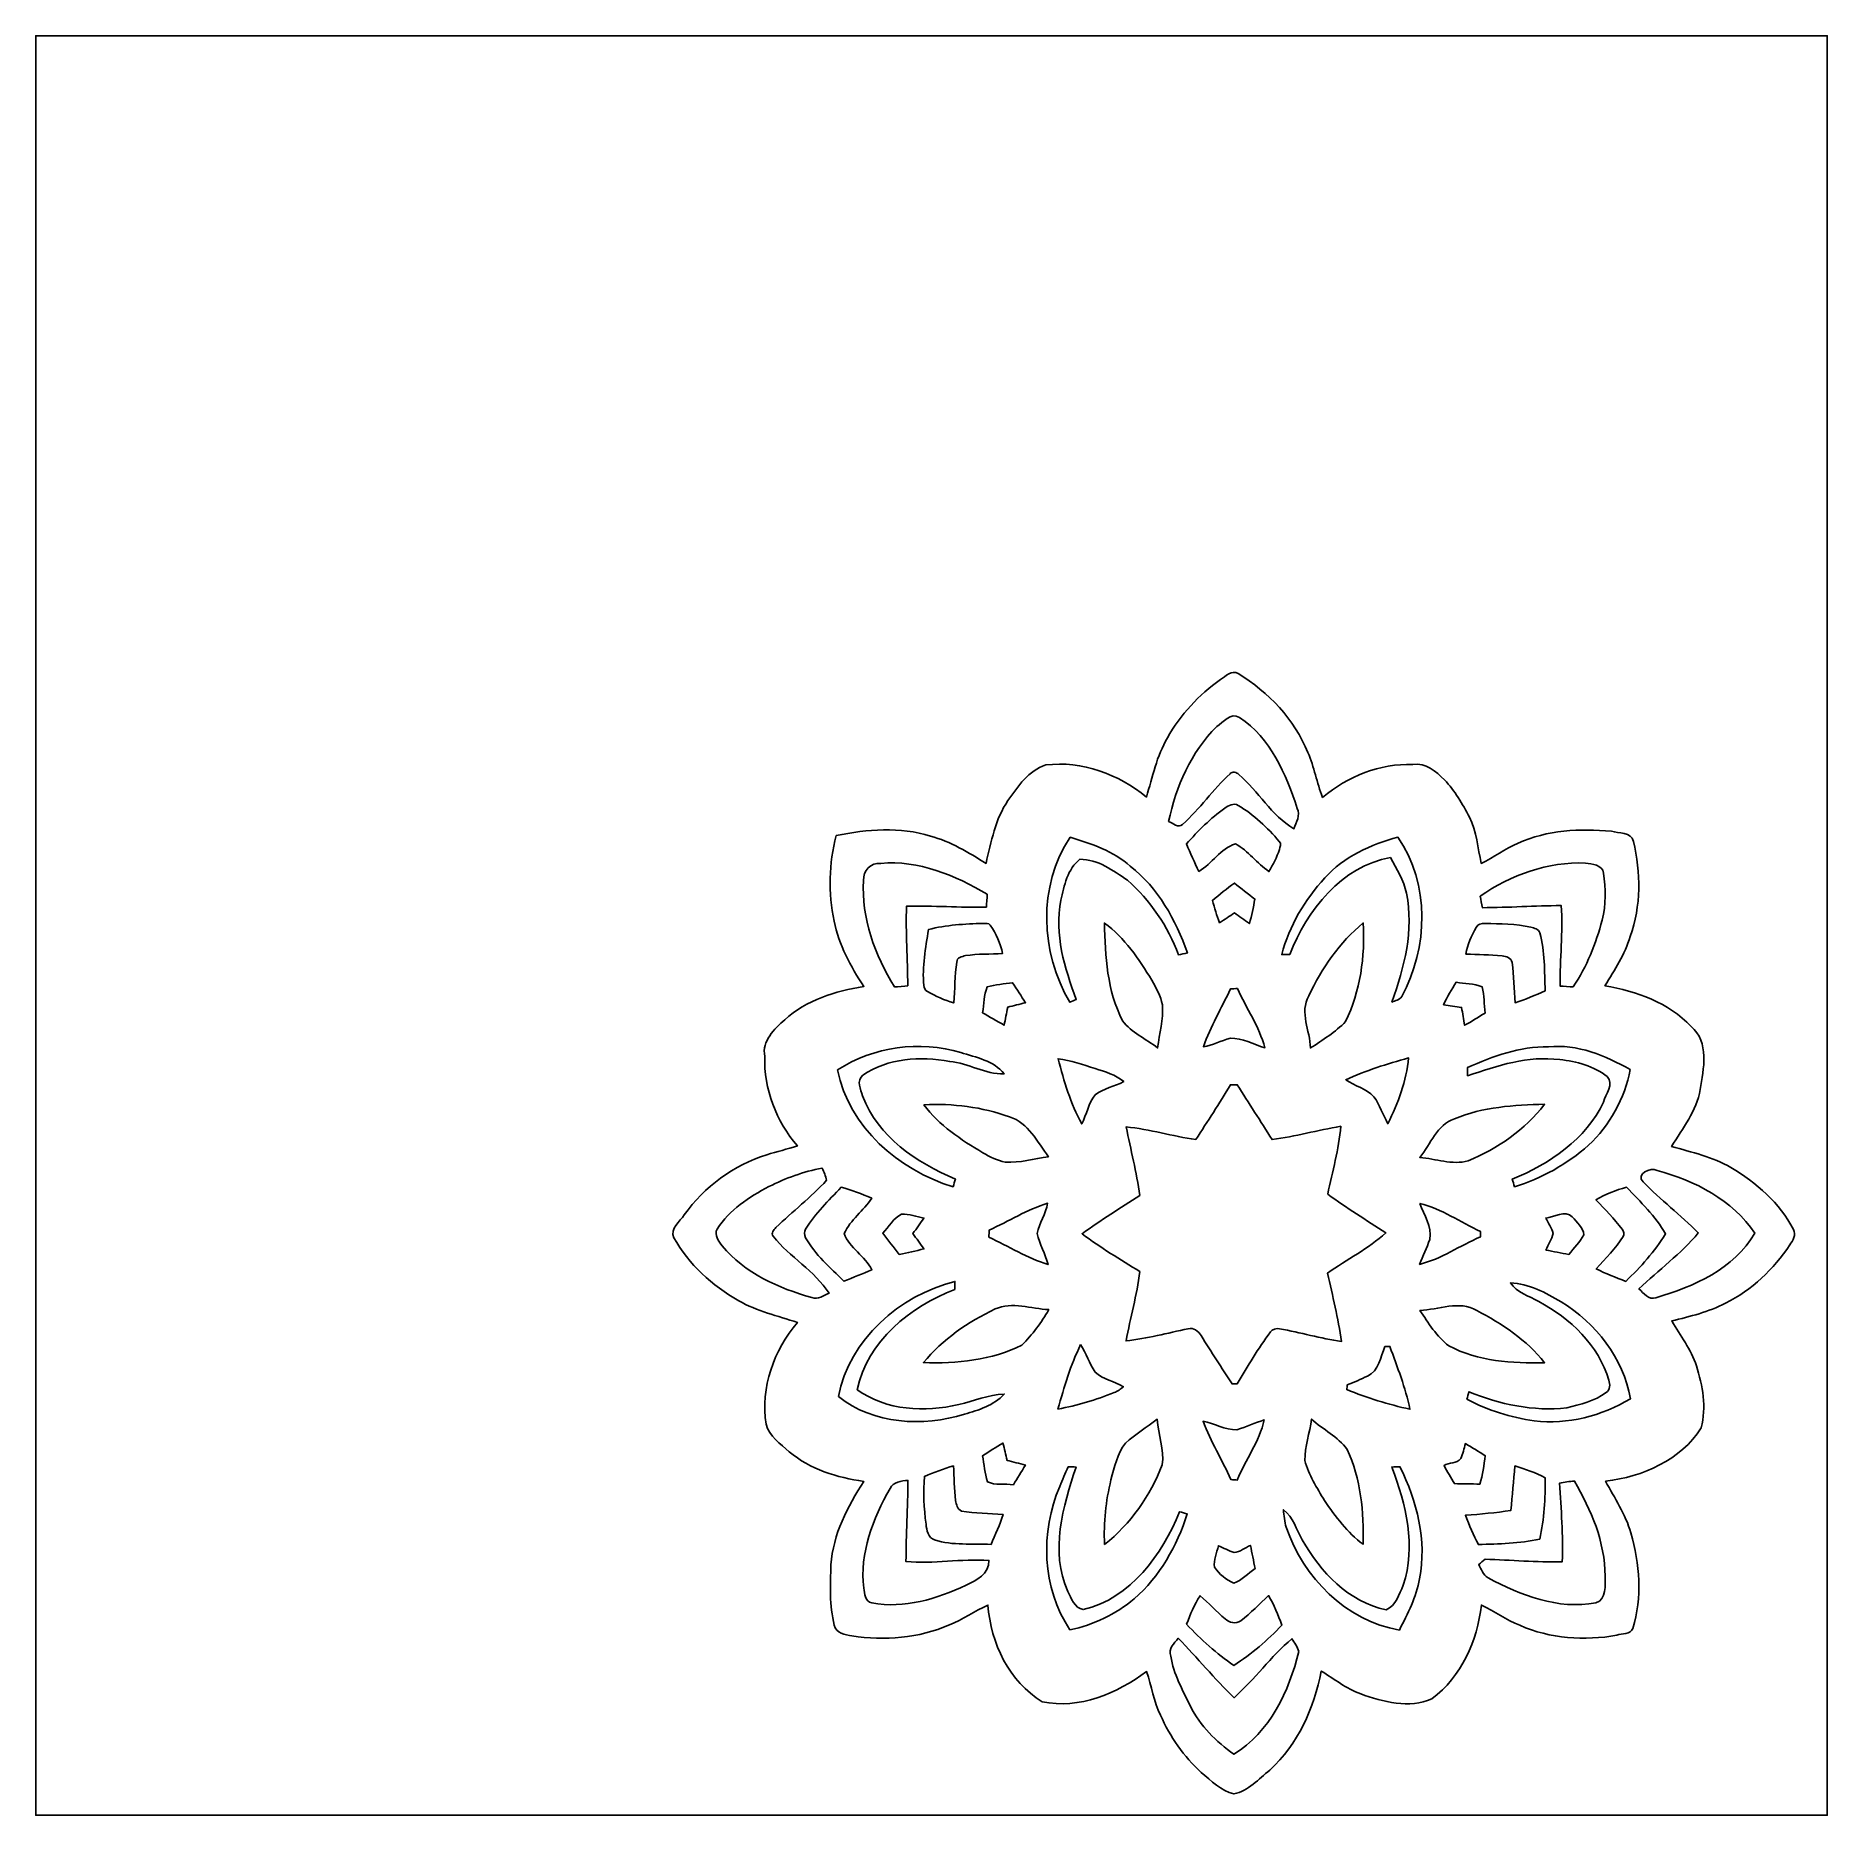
# Model space of a CAD drawing. Header units: centimetres. Extents: x -16.8 to 16.8, y -16.7 to 16.7.
import ezdxf

# ---------------------------------------------------------------- set-up
doc = ezdxf.new("R2010")
doc.units = ezdxf.units.CM
doc.header["$MEASUREMENT"] = 0
doc.layers.add('Layer 1', color=7, linetype='Continuous')

msp = doc.modelspace()

# ---------------------------------------------------------------- linework, layer by layer
at = {"layer": 'Layer 1', "color": 7}
for points, knots in [([(-16.77458, 16.66875), (-16.77458, 16.66875), (16.77458, 16.66875), (16.77458, 16.66875), (16.77458, 16.66875), (16.77458, 16.66875), (16.77458, -16.66875), (16.77458, -16.66875), (16.77458, -16.66875), (16.77458, -16.66875), (-16.77458, -16.66875), (-16.77458, -16.66875), (-16.77458, -16.66875), (-16.77458, -16.66875), (-16.77458, 16.66875), (-16.77458, 16.66875), (-16.77458, 16.66875), (-16.77458, 16.66875), (-16.77458, 16.66875), (-16.77458, 16.66875)], [0, 0, 0, 0, 0.16666667, 0.16666667, 0.16666667, 0.16666667, 0.33333333, 0.33333333, 0.33333333, 0.33333333, 0.5, 0.5, 0.5, 0.5, 0.66666667, 0.66666667, 0.66666667, 0.66666667, 1, 1, 1, 1]), ([(5.41267, 4.60798), (5.00733, 4.32082), (4.66055, 3.95146), (4.42031, 3.51508), (4.42031, 3.51508), (4.21464, 3.17535), (4.14055, 2.78059), (4.02484, 2.40594), (4.02484, 2.40594), (3.50238, 2.83386), (2.82293, 3.09174), (2.14101, 3.00743), (2.14101, 3.00743), (1.81681, 2.90266), (1.62031, 2.60632), (1.43263, 2.3428), (1.43263, 2.3428), (1.19451, 1.99214), (1.11795, 1.56845), (1.02129, 1.16381), (1.02129, 1.16381), (0.69215, 1.36454), (0.35983, 1.57798), (-0.01799, 1.67393), (-0.01799, 1.67393), (-0.58773, 1.85349), (-1.20579, 1.80481), (-1.78294, 1.68346), (-1.78294, 1.68346), (-1.93146, 1.16522), (-1.92687, 0.61031), (-1.82492, 0.08396), (-1.82492, 0.08396), (-1.73637, -0.36371), (-1.51553, -0.76623), (-1.26718, -1.14265), (-1.26718, -1.14265), (-1.80128, -1.22978), (-2.34103, -1.39347), (-2.7499, -1.76495), (-2.7499, -1.76495), (-2.94499, -1.94063), (-3.17782, -2.16041), (-3.12385, -2.45145), (-3.12385, -2.45145), (-3.14043, -3.06493), (-2.90618, -3.66536), (-2.51143, -4.13068), (-2.51143, -4.13068), (-2.70122, -4.18924), (-2.89348, -4.23898), (-3.08398, -4.29472), (-3.08398, -4.29472), (-3.70558, -4.48804), (-4.25274, -4.89479), (-4.63303, -5.42149), (-4.63303, -5.42149), (-4.70464, -5.54567), (-4.90749, -5.68113), (-4.82635, -5.8487), (-4.82635, -5.8487), (-4.54484, -6.34682), (-4.10633, -6.74829), (-3.61139, -7.03051), (-3.61139, -7.03051), (-3.2699, -7.22665), (-2.88114, -7.31308), (-2.51072, -7.43691), (-2.51072, -7.43691), (-2.95204, -7.96008), (-3.2071, -8.65681), (-3.09951, -9.34367), (-3.09951, -9.34367), (-3.04341, -9.57298), (-2.8254, -9.70915), (-2.66277, -9.85873), (-2.66277, -9.85873), (-2.27365, -10.19104), (-1.76777, -10.34274), (-1.27, -10.41506), (-1.27, -10.41506), (-1.57127, -10.88954), (-1.84291, -11.4046), (-1.88419, -11.9761), (-1.88419, -11.9761), (-1.89265, -12.35251), (-1.91594, -12.73951), (-1.82033, -13.10816), (-1.82033, -13.10816), (-1.79105, -13.25845), (-1.61255, -13.28667), (-1.48943, -13.30925), (-1.48943, -13.30925), (-0.87877, -13.40097), (-0.23601, -13.35334), (0.33408, -13.10464), (0.33408, -13.10464), (0.58702, -13.00445), (0.80927, -12.84323), (1.05728, -12.73281), (1.05728, -12.73281), (1.10913, -13.44189), (1.45097, -14.16579), (2.07116, -14.54256), (2.07116, -14.54256), (2.77036, -14.69037), (3.47063, -14.38381), (4.02872, -13.97917), (4.02872, -13.97917), (4.12397, -14.24905), (4.16207, -14.53868), (4.28942, -14.79726), (4.28942, -14.79726), (4.46687, -15.20155), (4.72581, -15.56985), (5.05248, -15.86759), (5.05248, -15.86759), (5.23487, -16.02422), (5.42431, -16.21049), (5.66491, -16.27152), (5.66491, -16.27152), (5.9309, -16.21155), (6.13092, -15.99318), (6.33448, -15.8242), (6.33448, -15.8242), (6.86435, -15.34266), (7.16245, -14.66215), (7.30074, -13.97), (7.30074, -13.97), (7.5438, -14.11605), (7.76781, -14.29985), (8.03839, -14.3951), (8.03839, -14.3951), (8.45679, -14.5475), (8.94503, -14.67626), (9.37295, -14.48858), (9.37295, -14.48858), (9.92223, -14.07654), (10.22279, -13.40203), (10.29899, -12.7314), (10.29899, -12.7314), (10.54312, -12.84993), (10.76501, -13.01009), (11.01831, -13.11134), (11.01831, -13.11134), (11.58628, -13.36357), (12.23045, -13.40132), (12.83829, -13.29866), (12.83829, -13.29866), (12.92225, -13.25774), (13.09511, -13.2909), (13.1318, -13.17061), (13.1318, -13.17061), (13.31489, -12.59099), (13.26515, -11.9574), (13.09899, -11.37955), (13.09899, -11.37955), (12.9988, -11.03136), (12.79137, -10.72903), (12.62486, -10.41153), (12.62486, -10.41153), (13.31454, -10.32651), (14.03703, -10.01818), (14.41697, -9.4107), (14.41697, -9.4107), (14.51504, -9.02652), (14.44484, -8.61942), (14.32525, -8.2483), (14.32525, -8.2483), (14.22964, -7.93962), (14.02327, -7.68562), (13.86311, -7.40974), (13.86311, -7.40974), (14.20566, -7.32155), (14.55632, -7.24429), (14.87029, -7.0739), (14.87029, -7.0739), (15.367, -6.83507), (15.76917, -6.43572), (16.07467, -5.98346), (16.07467, -5.98346), (16.12724, -5.90197), (16.20414, -5.79579), (16.14135, -5.69842), (16.14135, -5.69842), (15.89229, -5.19642), (15.44496, -4.82), (14.97259, -4.53602), (14.97259, -4.53602), (14.63075, -4.33105), (14.23599, -4.25168), (13.85923, -4.13879), (13.85923, -4.13879), (14.07125, -3.80153), (14.32525, -3.47557), (14.39721, -3.07269), (14.39721, -3.07269), (14.46248, -2.69169), (14.5669, -2.18052), (14.22823, -1.89371), (14.22823, -1.89371), (13.80455, -1.44074), (13.20659, -1.2319), (12.61216, -1.12854), (12.61216, -1.12854), (12.79525, -0.83503), (12.98857, -0.54151), (13.08347, -0.20496), (13.08347, -0.20496), (13.29443, 0.36336), (13.28314, 0.99166), (13.14697, 1.57586), (13.14697, 1.57586), (13.10569, 1.75648), (12.86827, 1.7205), (12.73387, 1.76671), (12.73387, 1.76671), (12.14649, 1.81751), (11.52807, 1.79246), (10.98515, 1.54023), (10.98515, 1.54023), (10.74067, 1.44074), (10.53077, 1.27847), (10.29511, 1.1624), (10.29511, 1.1624), (10.23126, 1.45344), (10.21327, 1.76071), (10.07463, 2.02918), (10.07463, 2.02918), (9.94586, 2.27859), (9.79911, 2.52307), (9.6079, 2.72909), (9.6079, 2.72909), (9.4488, 2.88396), (9.25618, 3.05894), (9.01382, 3.0159), (9.01382, 3.0159), (8.39435, 3.03812), (7.79533, 2.79471), (7.32543, 2.39959), (7.32543, 2.39959), (7.21713, 2.67441), (7.16456, 2.96792), (7.05097, 3.24062), (7.05097, 3.24062), (6.79415, 3.86115), (6.31331, 4.37409), (5.74216, 4.71946), (5.74216, 4.71946), (5.62328, 4.79178), (5.50192, 4.66831), (5.41267, 4.60798)], [0, 0, 0, 0, 0.015625, 0.015625, 0.015625, 0.015625, 0.03125, 0.03125, 0.03125, 0.03125, 0.046875, 0.046875, 0.046875, 0.046875, 0.0625, 0.0625, 0.0625, 0.0625, 0.078125, 0.078125, 0.078125, 0.078125, 0.09375, 0.09375, 0.09375, 0.09375, 0.109375, 0.109375, 0.109375, 0.109375, 0.125, 0.125, 0.125, 0.125, 0.140625, 0.140625, 0.140625, 0.140625, 0.15625, 0.15625, 0.15625, 0.15625, 0.171875, 0.171875, 0.171875, 0.171875, 0.1875, 0.1875, 0.1875, 0.1875, 0.203125, 0.203125, 0.203125, 0.203125, 0.21875, 0.21875, 0.21875, 0.21875, 0.234375, 0.234375, 0.234375, 0.234375, 0.25, 0.25, 0.25, 0.25, 0.265625, 0.265625, 0.265625, 0.265625, 0.28125, 0.28125, 0.28125, 0.28125, 0.296875, 0.296875, 0.296875, 0.296875, 0.3125, 0.3125, 0.3125, 0.3125, 0.328125, 0.328125, 0.328125, 0.328125, 0.34375, 0.34375, 0.34375, 0.34375, 0.359375, 0.359375, 0.359375, 0.359375, 0.375, 0.375, 0.375, 0.375, 0.390625, 0.390625, 0.390625, 0.390625, 0.40625, 0.40625, 0.40625, 0.40625, 0.421875, 0.421875, 0.421875, 0.421875, 0.4375, 0.4375, 0.4375, 0.4375, 0.453125, 0.453125, 0.453125, 0.453125, 0.46875, 0.46875, 0.46875, 0.46875, 0.484375, 0.484375, 0.484375, 0.484375, 0.5, 0.5, 0.5, 0.5, 0.515625, 0.515625, 0.515625, 0.515625, 0.53125, 0.53125, 0.53125, 0.53125, 0.546875, 0.546875, 0.546875, 0.546875, 0.5625, 0.5625, 0.5625, 0.5625, 0.578125, 0.578125, 0.578125, 0.578125, 0.59375, 0.59375, 0.59375, 0.59375, 0.609375, 0.609375, 0.609375, 0.609375, 0.625, 0.625, 0.625, 0.625, 0.640625, 0.640625, 0.640625, 0.640625, 0.65625, 0.65625, 0.65625, 0.65625, 0.671875, 0.671875, 0.671875, 0.671875, 0.6875, 0.6875, 0.6875, 0.6875, 0.703125, 0.703125, 0.703125, 0.703125, 0.71875, 0.71875, 0.71875, 0.71875, 0.734375, 0.734375, 0.734375, 0.734375, 0.75, 0.75, 0.75, 0.75, 0.765625, 0.765625, 0.765625, 0.765625, 0.78125, 0.78125, 0.78125, 0.78125, 0.796875, 0.796875, 0.796875, 0.796875, 0.8125, 0.8125, 0.8125, 0.8125, 0.828125, 0.828125, 0.828125, 0.828125, 0.84375, 0.84375, 0.84375, 0.84375, 0.859375, 0.859375, 0.859375, 0.859375, 0.875, 0.875, 0.875, 0.875, 0.890625, 0.890625, 0.890625, 0.890625, 0.90625, 0.90625, 0.90625, 0.90625, 0.921875, 0.921875, 0.921875, 0.921875, 0.9375, 0.9375, 0.9375, 0.9375, 0.953125, 0.953125, 0.953125, 0.953125, 0.96875, 0.96875, 0.96875, 0.96875, 1, 1, 1, 1]), ([(5.34106, 3.72533), (5.45782, 3.80577), (5.6074, 4.00262), (5.76686, 3.89819), (5.76686, 3.89819), (6.35106, 3.51296), (6.63963, 2.83457), (6.8513, 2.19428), (6.8513, 2.19428), (6.90951, 2.06375), (6.83401, 1.93287), (6.78709, 1.81293), (6.78709, 1.81293), (6.36341, 2.06058), (6.11999, 2.51248), (5.75804, 2.83069), (5.75804, 2.83069), (5.71253, 2.8702), (5.63562, 2.8956), (5.59047, 2.84163), (5.59047, 2.84163), (5.27332, 2.54741), (5.02461, 2.18475), (4.70253, 1.89477), (4.70253, 1.89477), (4.62209, 1.8161), (4.52296, 1.92088), (4.43971, 1.94557), (4.43971, 1.94557), (4.57694, 2.60103), (4.86057, 3.24838), (5.34106, 3.72533)], [0, 0, 0, 0, 0.11111111, 0.11111111, 0.11111111, 0.11111111, 0.22222222, 0.22222222, 0.22222222, 0.22222222, 0.33333333, 0.33333333, 0.33333333, 0.33333333, 0.44444444, 0.44444444, 0.44444444, 0.44444444, 0.55555556, 0.55555556, 0.55555556, 0.55555556, 0.66666667, 0.66666667, 0.66666667, 0.66666667, 0.77777778, 0.77777778, 0.77777778, 0.77777778, 1, 1, 1, 1]), ([(5.49381, 2.19851), (5.56472, 2.24473), (5.65891, 2.30258), (5.74287, 2.25108), (5.74287, 2.25108), (6.03779, 2.07539), (6.29073, 1.83586), (6.51263, 1.57515), (6.51263, 1.57515), (6.55708, 1.53282), (6.52745, 1.47249), (6.51475, 1.42275), (6.51475, 1.42275), (6.46642, 1.27847), (6.39692, 1.14229), (6.32072, 1.01106), (6.32072, 1.01106), (6.09459, 1.16346), (5.93407, 1.40053), (5.69101, 1.52788), (5.69101, 1.52788), (5.41161, 1.44251), (5.25357, 1.15993), (5.00697, 1.01353), (5.00697, 1.01353), (4.92372, 1.18286), (4.84928, 1.35608), (4.77344, 1.52859), (4.77344, 1.52859), (4.99392, 1.77094), (5.22464, 2.00907), (5.49381, 2.19851)], [0, 0, 0, 0, 0.11111111, 0.11111111, 0.11111111, 0.11111111, 0.22222222, 0.22222222, 0.22222222, 0.22222222, 0.33333333, 0.33333333, 0.33333333, 0.33333333, 0.44444444, 0.44444444, 0.44444444, 0.44444444, 0.55555556, 0.55555556, 0.55555556, 0.55555556, 0.66666667, 0.66666667, 0.66666667, 0.66666667, 0.77777778, 0.77777778, 0.77777778, 0.77777778, 1, 1, 1, 1]), ([(2.59927, 1.65382), (2.99649, 1.53035), (3.40783, 1.39771), (3.72181, 1.11125), (3.72181, 1.11125), (4.24709, 0.70344), (4.57659, 0.10372), (4.79143, -0.5147), (4.79143, -0.5147), (4.73534, -0.52634), (4.6796, -0.53799), (4.62386, -0.54928), (4.62386, -0.54928), (4.42842, -0.01482), (4.09787, 0.47272), (3.6703, 0.84808), (3.6703, 0.84808), (3.40748, 1.02905), (3.11256, 1.24213), (2.77989, 1.24072), (2.77989, 1.24072), (2.54811, 1.0668), (2.4825, 0.74013), (2.42323, 0.47272), (2.42323, 0.47272), (2.29376, -0.16545), (2.49555, -0.79551), (2.71004, -1.38889), (2.71004, -1.38889), (2.67018, -1.40476), (2.63066, -1.42064), (2.59115, -1.43686), (2.59115, -1.43686), (2.04047, -0.50729), (1.98367, 0.74154), (2.59927, 1.65382)], [0, 0, 0, 0, 0.1, 0.1, 0.1, 0.1, 0.2, 0.2, 0.2, 0.2, 0.3, 0.3, 0.3, 0.3, 0.4, 0.4, 0.4, 0.4, 0.5, 0.5, 0.5, 0.5, 0.6, 0.6, 0.6, 0.6, 0.7, 0.7, 0.7, 0.7, 0.8, 0.8, 0.8, 0.8, 1, 1, 1, 1]), ([(8.73584, 1.65488), (9.3412, 0.77682), (9.3024, -0.41487), (8.80569, -1.33103), (8.80569, -1.33103), (8.76617, -1.39453), (8.68539, -1.40688), (8.62154, -1.43369), (8.62154, -1.43369), (8.85613, -0.78564), (9.03711, -0.08819), (8.89494, 0.6036), (8.89494, 0.6036), (8.85084, 0.84702), (8.70867, 1.05728), (8.59578, 1.27247), (8.59578, 1.27247), (7.67327, 1.1109), (7.03615, 0.28399), (6.70877, -0.54151), (6.70877, -0.54151), (6.65868, -0.54187), (6.60894, -0.54257), (6.55955, -0.54363), (6.55955, -0.54363), (6.69925, -0.00776), (6.99347, 0.48331), (7.36388, 0.89112), (7.36388, 0.89112), (7.72407, 1.28799), (8.22642, 1.51836), (8.73584, 1.65488)], [0, 0, 0, 0, 0.11111111, 0.11111111, 0.11111111, 0.11111111, 0.22222222, 0.22222222, 0.22222222, 0.22222222, 0.33333333, 0.33333333, 0.33333333, 0.33333333, 0.44444444, 0.44444444, 0.44444444, 0.44444444, 0.55555556, 0.55555556, 0.55555556, 0.55555556, 0.66666667, 0.66666667, 0.66666667, 0.66666667, 0.77777778, 0.77777778, 0.77777778, 0.77777778, 1, 1, 1, 1]), ([(-0.95003, 1.16417), (-0.24201, 1.22873), (0.44662, 0.94086), (1.04352, 0.5842), (1.04352, 0.5842), (1.03964, 0.52423), (1.03187, 0.40393), (1.02799, 0.34396), (1.02799, 0.34396), (0.52952, 0.33549), (0.03175, 0.37183), (-0.46673, 0.36336), (-0.46673, 0.36336), (-0.48754, -0.13476), (-0.44556, -0.63218), (-0.44591, -1.12995), (-0.44591, -1.12995), (-0.50729, -1.13524), (-0.63041, -1.14582), (-0.6918, -1.15111), (-0.6918, -1.15111), (-1.05904, -0.55598), (-1.31939, 0.13794), (-1.27247, 0.84596), (-1.27247, 0.84596), (-1.28411, 1.03082), (-1.137, 1.18145), (-0.95003, 1.16417)], [0, 0, 0, 0, 0.125, 0.125, 0.125, 0.125, 0.25, 0.25, 0.25, 0.25, 0.375, 0.375, 0.375, 0.375, 0.5, 0.5, 0.5, 0.5, 0.625, 0.625, 0.625, 0.625, 0.75, 0.75, 0.75, 0.75, 1, 1, 1, 1]), ([(10.27501, 0.54786), (10.84792, 0.94827), (11.54465, 1.19803), (12.24844, 1.17087), (12.24844, 1.17087), (12.37086, 1.15111), (12.55995, 1.13806), (12.58782, 0.98249), (12.58782, 0.98249), (12.62697, 0.69144), (12.63721, 0.38806), (12.5603, 0.10125), (12.5603, 0.10125), (12.44282, -0.33937), (12.27667, -0.77364), (12.01561, -1.15041), (12.01561, -1.15041), (11.95493, -1.14618), (11.83358, -1.13806), (11.77325, -1.13383), (11.77325, -1.13383), (11.76514, -0.63041), (11.83217, -0.12735), (11.7916, 0.375), (11.7916, 0.375), (11.29982, 0.36654), (10.80911, 0.33867), (10.31769, 0.33302), (10.31769, 0.33302), (10.30287, 0.40464), (10.28841, 0.4766), (10.27501, 0.54786)], [0, 0, 0, 0, 0.11111111, 0.11111111, 0.11111111, 0.11111111, 0.22222222, 0.22222222, 0.22222222, 0.22222222, 0.33333333, 0.33333333, 0.33333333, 0.33333333, 0.44444444, 0.44444444, 0.44444444, 0.44444444, 0.55555556, 0.55555556, 0.55555556, 0.55555556, 0.66666667, 0.66666667, 0.66666667, 0.66666667, 0.77777778, 0.77777778, 0.77777778, 0.77777778, 1, 1, 1, 1]), ([(5.67196, 0.79587), (5.80002, 0.69532), (5.92561, 0.59126), (6.05649, 0.49389), (6.05649, 0.49389), (6.02756, 0.34008), (5.99757, 0.18591), (5.95524, 0.03493), (5.95524, 0.03493), (5.85964, 0.10125), (5.7658, 0.17004), (5.67161, 0.23671), (5.67161, 0.23671), (5.58059, 0.17427), (5.48922, 0.11183), (5.39644, 0.05256), (5.39644, 0.05256), (5.34035, 0.18768), (5.30296, 0.32914), (5.26203, 0.46884), (5.26203, 0.46884), (5.39679, 0.58032), (5.53261, 0.69003), (5.67196, 0.79587)], [0, 0, 0, 0, 0.14285714, 0.14285714, 0.14285714, 0.14285714, 0.28571429, 0.28571429, 0.28571429, 0.28571429, 0.42857143, 0.42857143, 0.42857143, 0.42857143, 0.57142857, 0.57142857, 0.57142857, 0.57142857, 0.71428571, 0.71428571, 0.71428571, 0.71428571, 1, 1, 1, 1]), ([(0.96767, 0.03916), (1.01282, 0.03739), (1.06927, 0.04868), (1.09996, 0.00529), (1.09996, 0.00529), (1.21144, -0.15346), (1.29152, -0.33408), (1.33279, -0.52423), (1.33279, -0.52423), (1.10137, -0.54151), (0.86677, -0.5267), (0.63747, -0.56515), (0.63747, -0.56515), (0.57185, -0.58138), (0.47343, -0.59866), (0.47343, -0.68509), (0.47343, -0.68509), (0.43321, -0.93768), (0.44238, -1.19592), (0.41522, -1.45062), (0.41522, -1.45062), (0.24483, -1.397), (0.07796, -1.3275), (-0.0762, -1.23719), (-0.0762, -1.23719), (-0.11783, -1.21391), (-0.1397, -1.16946), (-0.14323, -1.1236), (-0.14323, -1.1236), (-0.18168, -0.77223), (-0.10548, -0.42228), (-0.05927, -0.07549), (-0.05927, -0.07549), (0.27552, 0.0127), (0.62301, 0.02858), (0.96767, 0.03916)], [0, 0, 0, 0, 0.1, 0.1, 0.1, 0.1, 0.2, 0.2, 0.2, 0.2, 0.3, 0.3, 0.3, 0.3, 0.4, 0.4, 0.4, 0.4, 0.5, 0.5, 0.5, 0.5, 0.6, 0.6, 0.6, 0.6, 0.7, 0.7, 0.7, 0.7, 0.8, 0.8, 0.8, 0.8, 1, 1, 1, 1]), ([(3.2385, 0.04551), (3.62197, -0.2286), (3.88161, -0.63183), (4.12574, -1.02623), (4.12574, -1.02623), (4.20758, -1.17228), (4.29436, -1.32186), (4.32435, -1.48872), (4.32435, -1.48872), (4.34834, -1.76071), (4.26791, -2.02565), (4.2351, -2.29341), (4.2351, -2.29341), (4.01708, -2.12443), (3.74509, -2.00942), (3.57717, -1.78506), (3.57717, -1.78506), (3.28895, -1.22238), (3.25402, -0.57432), (3.2385, 0.04551)], [0, 0, 0, 0, 0.16666667, 0.16666667, 0.16666667, 0.16666667, 0.33333333, 0.33333333, 0.33333333, 0.33333333, 0.5, 0.5, 0.5, 0.5, 0.66666667, 0.66666667, 0.66666667, 0.66666667, 1, 1, 1, 1]), ([(7.06614, -1.31974), (7.30356, -0.80257), (7.6454, -0.31574), (8.08637, 0.04763), (8.08637, 0.04763), (8.11953, -0.57926), (8.03346, -1.23084), (7.75652, -1.79917), (7.75652, -1.79917), (7.5632, -1.99461), (7.32825, -2.14701), (7.09683, -2.29482), (7.09683, -2.29482), (7.09083, -1.97309), (6.88693, -1.62807), (7.06614, -1.31974)], [0, 0, 0, 0, 0.2, 0.2, 0.2, 0.2, 0.4, 0.4, 0.4, 0.4, 0.6, 0.6, 0.6, 0.6, 1, 1, 1, 1]), ([(10.19986, -0.03493), (10.2295, 0.02681), (10.30393, 0.04269), (10.36673, 0.04022), (10.36673, 0.04022), (10.65212, 0.0314), (10.94211, 0.02999), (11.22327, -0.03069), (11.22327, -0.03069), (11.28924, -0.04586), (11.36579, -0.06985), (11.39613, -0.13723), (11.39613, -0.13723), (11.49103, -0.49071), (11.47904, -0.85937), (11.4935, -1.22202), (11.4935, -1.22202), (11.30864, -1.30493), (11.12308, -1.38712), (10.92976, -1.4478), (10.92976, -1.4478), (10.91459, -1.19556), (10.90683, -0.94121), (10.87296, -0.69109), (10.87296, -0.69109), (10.85991, -0.60184), (10.76007, -0.57714), (10.68493, -0.56868), (10.68493, -0.56868), (10.45951, -0.54575), (10.23373, -0.54469), (10.00831, -0.53658), (10.00831, -0.53658), (10.04041, -0.35948), (10.11096, -0.19085), (10.19986, -0.03493)], [0, 0, 0, 0, 0.1, 0.1, 0.1, 0.1, 0.2, 0.2, 0.2, 0.2, 0.3, 0.3, 0.3, 0.3, 0.4, 0.4, 0.4, 0.4, 0.5, 0.5, 0.5, 0.5, 0.6, 0.6, 0.6, 0.6, 0.7, 0.7, 0.7, 0.7, 0.8, 0.8, 0.8, 0.8, 1, 1, 1, 1]), ([(1.04211, -1.15076), (1.19698, -1.1049), (1.36031, -1.09467), (1.51977, -1.07244), (1.51977, -1.07244), (1.59879, -1.19803), (1.68063, -1.32221), (1.76107, -1.44745), (1.76107, -1.44745), (1.64959, -1.47496), (1.53846, -1.50213), (1.42769, -1.53035), (1.42769, -1.53035), (1.40441, -1.64218), (1.38395, -1.75542), (1.35961, -1.86761), (1.35961, -1.86761), (1.22449, -1.79035), (1.09044, -1.71097), (0.95567, -1.63336), (0.95567, -1.63336), (0.98496, -1.47355), (0.97861, -1.30246), (1.04211, -1.15076)], [0, 0, 0, 0, 0.14285714, 0.14285714, 0.14285714, 0.14285714, 0.28571429, 0.28571429, 0.28571429, 0.28571429, 0.42857143, 0.42857143, 0.42857143, 0.42857143, 0.57142857, 0.57142857, 0.57142857, 0.57142857, 0.71428571, 0.71428571, 0.71428571, 0.71428571, 1, 1, 1, 1]), ([(5.6007, -1.18639), (5.64339, -1.18498), (5.68607, -1.18357), (5.72911, -1.18251), (5.72911, -1.18251), (5.8995, -1.55152), (6.1341, -1.89548), (6.24522, -2.28953), (6.24522, -2.28953), (6.02686, -2.23626), (5.82789, -2.10009), (5.59682, -2.11279), (5.59682, -2.11279), (5.42678, -2.15971), (5.26768, -2.2419), (5.0927, -2.27154), (5.0927, -2.27154), (5.22499, -1.89301), (5.42996, -1.54764), (5.6007, -1.18639)], [0, 0, 0, 0, 0.16666667, 0.16666667, 0.16666667, 0.16666667, 0.33333333, 0.33333333, 0.33333333, 0.33333333, 0.5, 0.5, 0.5, 0.5, 0.66666667, 0.66666667, 0.66666667, 0.66666667, 1, 1, 1, 1]), ([(9.82486, -1.06292), (9.98537, -1.09502), (10.16212, -1.08056), (10.31346, -1.15182), (10.31346, -1.15182), (10.35262, -1.31128), (10.34909, -1.47814), (10.36743, -1.64148), (10.36743, -1.64148), (10.23937, -1.71768), (10.11484, -1.7974), (9.98502, -1.86972), (9.98502, -1.86972), (9.9628, -1.75542), (9.94833, -1.64783), (9.92752, -1.53529), (9.92752, -1.53529), (9.81498, -1.51765), (9.70245, -1.50107), (9.59062, -1.48484), (9.59062, -1.48484), (9.65482, -1.33703), (9.73949, -1.19909), (9.82486, -1.06292)], [0, 0, 0, 0, 0.14285714, 0.14285714, 0.14285714, 0.14285714, 0.28571429, 0.28571429, 0.28571429, 0.28571429, 0.42857143, 0.42857143, 0.42857143, 0.42857143, 0.57142857, 0.57142857, 0.57142857, 0.57142857, 0.71428571, 0.71428571, 0.71428571, 0.71428571, 1, 1, 1, 1]), ([(-1.76107, -2.7051), (-1.08444, -2.27048), (-0.22225, -2.14983), (0.54892, -2.37808), (0.54892, -2.37808), (0.82973, -2.47297), (1.16522, -2.52977), (1.35855, -2.77954), (1.35855, -2.77954), (1.00436, -2.79083), (0.6918, -2.57634), (0.34078, -2.55023), (0.34078, -2.55023), (-0.20743, -2.44299), (-0.81527, -2.48285), (-1.28729, -2.80529), (-1.28729, -2.80529), (-1.40829, -2.90371), (-1.32927, -3.07375), (-1.29187, -3.1944), (-1.29187, -3.1944), (-1.00013, -3.9624), (-0.28011, -4.44465), (0.44803, -4.7498), (0.44803, -4.7498), (0.43356, -4.79813), (0.41945, -4.84681), (0.40569, -4.8955), (0.40569, -4.8955), (-0.61807, -4.58117), (-1.54164, -3.78566), (-1.76107, -2.7051)], [0, 0, 0, 0, 0.11111111, 0.11111111, 0.11111111, 0.11111111, 0.22222222, 0.22222222, 0.22222222, 0.22222222, 0.33333333, 0.33333333, 0.33333333, 0.33333333, 0.44444444, 0.44444444, 0.44444444, 0.44444444, 0.55555556, 0.55555556, 0.55555556, 0.55555556, 0.66666667, 0.66666667, 0.66666667, 0.66666667, 0.77777778, 0.77777778, 0.77777778, 0.77777778, 1, 1, 1, 1]), ([(10.03653, -2.66241), (10.51278, -2.44404), (11.02184, -2.26766), (11.55277, -2.27401), (11.55277, -2.27401), (12.09922, -2.21615), (12.62133, -2.43769), (13.08735, -2.6991), (13.08735, -2.6991), (12.98011, -3.23709), (12.70776, -3.74544), (12.30277, -4.11798), (12.30277, -4.11798), (11.90378, -4.47216), (11.42859, -4.73886), (10.91882, -4.8962), (10.91882, -4.8962), (10.90436, -4.84787), (10.89025, -4.79989), (10.87649, -4.75192), (10.87649, -4.75192), (11.5764, -4.47005), (12.25444, -4.00473), (12.58676, -3.30694), (12.58676, -3.30694), (12.6171, -3.15842), (12.79137, -2.97145), (12.65626, -2.83104), (12.65626, -2.83104), (12.40331, -2.63666), (12.08229, -2.54176), (11.7669, -2.51284), (11.7669, -2.51284), (11.17388, -2.43417), (10.59392, -2.62608), (10.04041, -2.81587), (10.04041, -2.81587), (10.03864, -2.76437), (10.03723, -2.71321), (10.03653, -2.66241)], [0, 0, 0, 0, 0.09090909, 0.09090909, 0.09090909, 0.09090909, 0.18181818, 0.18181818, 0.18181818, 0.18181818, 0.27272727, 0.27272727, 0.27272727, 0.27272727, 0.36363636, 0.36363636, 0.36363636, 0.36363636, 0.45454545, 0.45454545, 0.45454545, 0.45454545, 0.54545455, 0.54545455, 0.54545455, 0.54545455, 0.63636364, 0.63636364, 0.63636364, 0.63636364, 0.72727273, 0.72727273, 0.72727273, 0.72727273, 0.81818182, 0.81818182, 0.81818182, 0.81818182, 1, 1, 1, 1]), ([(2.37173, -2.49731), (2.60879, -2.53012), (2.83598, -2.60914), (3.06423, -2.67935), (3.06423, -2.67935), (3.24838, -2.74179), (3.44911, -2.79294), (3.59939, -2.92488), (3.59939, -2.92488), (3.42794, -3.02048), (3.22157, -3.04906), (3.06599, -3.17183), (3.06599, -3.17183), (2.94217, -3.33234), (2.90442, -3.54048), (2.8127, -3.71898), (2.8127, -3.71898), (2.60703, -3.33693), (2.47897, -2.91641), (2.37173, -2.49731)], [0, 0, 0, 0, 0.16666667, 0.16666667, 0.16666667, 0.16666667, 0.33333333, 0.33333333, 0.33333333, 0.33333333, 0.5, 0.5, 0.5, 0.5, 0.66666667, 0.66666667, 0.66666667, 0.66666667, 1, 1, 1, 1]), ([(7.75723, -2.89207), (8.134, -2.7118), (8.53616, -2.59786), (8.93586, -2.48003), (8.93586, -2.48003), (8.89282, -2.91006), (8.74148, -3.32952), (8.54534, -3.71299), (8.54534, -3.71299), (8.45361, -3.54789), (8.39823, -3.36303), (8.2871, -3.20922), (8.2871, -3.20922), (8.14141, -3.05682), (7.92868, -3.00531), (7.75723, -2.89207)], [0, 0, 0, 0, 0.2, 0.2, 0.2, 0.2, 0.4, 0.4, 0.4, 0.4, 0.6, 0.6, 0.6, 0.6, 1, 1, 1, 1]), ([(5.59964, -2.9845), (5.64127, -2.98379), (5.6829, -2.98309), (5.72523, -2.98309), (5.72523, -2.98309), (5.93831, -3.32881), (6.16656, -3.66501), (6.37857, -4.01144), (6.37857, -4.01144), (6.81179, -3.95217), (7.23477, -3.83575), (7.66551, -3.76238), (7.66551, -3.76238), (7.62811, -4.19312), (7.51099, -4.61116), (7.42033, -5.03237), (7.42033, -5.03237), (7.77169, -5.29237), (8.14599, -5.51921), (8.51147, -5.75839), (8.51147, -5.75839), (8.17986, -6.05296), (7.7791, -6.25722), (7.41821, -6.51298), (7.41821, -6.51298), (7.51346, -6.93737), (7.614, -7.36141), (7.67927, -7.7918), (7.67927, -7.7918), (7.28733, -7.73889), (6.90809, -7.62212), (6.51863, -7.55756), (6.51863, -7.55756), (6.45619, -7.5438), (6.38563, -7.56073), (6.34682, -7.61471), (6.34682, -7.61471), (6.11893, -7.92445), (5.92102, -8.25535), (5.72523, -8.58626), (5.72523, -8.58626), (5.70159, -8.58696), (5.65397, -8.58802), (5.63033, -8.58873), (5.63033, -8.58873), (5.43207, -8.29028), (5.24122, -7.98689), (5.04931, -7.68456), (5.04931, -7.68456), (4.99957, -7.59954), (4.90855, -7.52898), (4.80519, -7.5565), (4.80519, -7.5565), (4.41854, -7.63482), (4.03648, -7.73924), (3.64384, -7.78439), (3.64384, -7.78439), (3.72569, -7.35013), (3.84563, -6.92326), (3.90137, -6.48441), (3.90137, -6.48441), (3.53624, -6.25651), (3.16442, -6.03638), (2.82081, -5.77674), (2.82081, -5.77674), (3.16794, -5.5178), (3.54083, -5.29555), (3.90172, -5.05672), (3.90172, -5.05672), (3.83963, -4.62386), (3.73062, -4.19982), (3.64596, -3.77155), (3.64596, -3.77155), (4.08552, -3.81988), (4.51203, -3.94723), (4.94982, -4.01038), (4.94982, -4.01038), (5.17102, -3.67136), (5.39291, -3.33269), (5.59964, -2.9845)], [0, 0, 0, 0, 0.04761905, 0.04761905, 0.04761905, 0.04761905, 0.0952381, 0.0952381, 0.0952381, 0.0952381, 0.14285714, 0.14285714, 0.14285714, 0.14285714, 0.19047619, 0.19047619, 0.19047619, 0.19047619, 0.23809524, 0.23809524, 0.23809524, 0.23809524, 0.28571429, 0.28571429, 0.28571429, 0.28571429, 0.33333333, 0.33333333, 0.33333333, 0.33333333, 0.38095238, 0.38095238, 0.38095238, 0.38095238, 0.42857143, 0.42857143, 0.42857143, 0.42857143, 0.47619048, 0.47619048, 0.47619048, 0.47619048, 0.52380952, 0.52380952, 0.52380952, 0.52380952, 0.57142857, 0.57142857, 0.57142857, 0.57142857, 0.61904762, 0.61904762, 0.61904762, 0.61904762, 0.66666667, 0.66666667, 0.66666667, 0.66666667, 0.71428571, 0.71428571, 0.71428571, 0.71428571, 0.76190476, 0.76190476, 0.76190476, 0.76190476, 0.80952381, 0.80952381, 0.80952381, 0.80952381, 0.85714286, 0.85714286, 0.85714286, 0.85714286, 0.9047619, 0.9047619, 0.9047619, 0.9047619, 1, 1, 1, 1]), ([(-0.14182, -3.3595), (0.40005, -3.32916), (0.94791, -3.40254), (1.45979, -3.58422), (1.45979, -3.58422), (1.81575, -3.69852), (1.98261, -4.05306), (2.18969, -4.33352), (2.18969, -4.33352), (1.92052, -4.36457), (1.65629, -4.45452), (1.38254, -4.43159), (1.38254, -4.43159), (1.23014, -4.40972), (1.09396, -4.33211), (0.96167, -4.25838), (0.96167, -4.25838), (0.55527, -4.01285), (0.14429, -3.7465), (-0.14182, -3.3595)], [0, 0, 0, 0, 0.16666667, 0.16666667, 0.16666667, 0.16666667, 0.33333333, 0.33333333, 0.33333333, 0.33333333, 0.5, 0.5, 0.5, 0.5, 0.66666667, 0.66666667, 0.66666667, 0.66666667, 1, 1, 1, 1]), ([(9.79523, -3.62197), (10.32863, -3.3976), (10.91106, -3.36409), (11.48186, -3.35033), (11.48186, -3.35033), (11.11779, -3.82976), (10.60097, -4.17901), (10.04993, -4.40972), (10.04993, -4.40972), (9.74972, -4.49227), (9.44421, -4.37162), (9.14506, -4.34481), (9.14506, -4.34481), (9.35284, -4.09893), (9.46185, -3.73168), (9.79523, -3.62197)], [0, 0, 0, 0, 0.2, 0.2, 0.2, 0.2, 0.4, 0.4, 0.4, 0.4, 0.6, 0.6, 0.6, 0.6, 1, 1, 1, 1]), ([(-3.04518, -4.89126), (-2.72979, -4.73569), (-2.39748, -4.60869), (-2.0507, -4.54554), (-2.0507, -4.54554), (-2.01754, -4.61963), (-1.97803, -4.69265), (-1.96356, -4.77379), (-1.96356, -4.77379), (-2.25672, -5.09341), (-2.60385, -5.35764), (-2.91465, -5.65926), (-2.91465, -5.65926), (-2.95628, -5.69948), (-3.00955, -5.7658), (-2.96439, -5.8226), (-2.96439, -5.8226), (-2.65359, -6.21453), (-2.18687, -6.46183), (-1.91946, -6.89151), (-1.91946, -6.89151), (-2.02106, -6.92961), (-2.12654, -7.01146), (-2.24014, -6.97124), (-2.24014, -6.97124), (-2.86667, -6.79521), (-3.49532, -6.51051), (-3.92183, -6.00287), (-3.92183, -6.00287), (-3.98357, -5.91432), (-4.07599, -5.7979), (-4.01496, -5.68678), (-4.01496, -5.68678), (-3.7846, -5.328), (-3.41418, -5.08917), (-3.04518, -4.89126)], [0, 0, 0, 0, 0.1, 0.1, 0.1, 0.1, 0.2, 0.2, 0.2, 0.2, 0.3, 0.3, 0.3, 0.3, 0.4, 0.4, 0.4, 0.4, 0.5, 0.5, 0.5, 0.5, 0.6, 0.6, 0.6, 0.6, 0.7, 0.7, 0.7, 0.7, 0.8, 0.8, 0.8, 0.8, 1, 1, 1, 1]), ([(13.32724, -4.80448), (13.18154, -4.65843), (13.46694, -4.51944), (13.58794, -4.58999), (13.58794, -4.58999), (14.29632, -4.78014), (15.00117, -5.13891), (15.41709, -5.76615), (15.41709, -5.76615), (15.02657, -6.43149), (14.27833, -6.76804), (13.56466, -6.97301), (13.56466, -6.97301), (13.43131, -7.02663), (13.33641, -6.88587), (13.24998, -6.80967), (13.24998, -6.80967), (13.61299, -6.45195), (14.03914, -6.15421), (14.36088, -5.75663), (14.36088, -5.75663), (14.02644, -5.42854), (13.65744, -5.13609), (13.32724, -4.80448)], [0, 0, 0, 0, 0.14285714, 0.14285714, 0.14285714, 0.14285714, 0.28571429, 0.28571429, 0.28571429, 0.28571429, 0.42857143, 0.42857143, 0.42857143, 0.42857143, 0.57142857, 0.57142857, 0.57142857, 0.57142857, 0.71428571, 0.71428571, 0.71428571, 0.71428571, 1, 1, 1, 1]), ([(-1.69404, -4.90291), (-1.49648, -4.953), (-1.30704, -5.02955), (-1.11901, -5.10857), (-1.11901, -5.10857), (-1.27247, -5.34282), (-1.51871, -5.51356), (-1.63407, -5.7725), (-1.63407, -5.7725), (-1.54023, -6.04414), (-1.24601, -6.19372), (-1.11725, -6.45089), (-1.11725, -6.45089), (-1.29117, -6.52357), (-1.4665, -6.59342), (-1.64148, -6.66432), (-1.64148, -6.66432), (-1.89759, -6.40891), (-2.18017, -6.16973), (-2.35691, -5.8487), (-2.35691, -5.8487), (-2.38584, -5.79931), (-2.38901, -5.73511), (-2.35761, -5.68678), (-2.35761, -5.68678), (-2.17488, -5.39503), (-1.92617, -5.15444), (-1.69404, -4.90291)], [0, 0, 0, 0, 0.125, 0.125, 0.125, 0.125, 0.25, 0.25, 0.25, 0.25, 0.375, 0.375, 0.375, 0.375, 0.5, 0.5, 0.5, 0.5, 0.625, 0.625, 0.625, 0.625, 0.75, 0.75, 0.75, 0.75, 1, 1, 1, 1]), ([(12.44459, -5.13997), (12.62204, -5.03343), (12.81677, -4.95935), (13.01538, -4.90255), (13.01538, -4.90255), (13.2782, -5.17842), (13.55866, -5.44336), (13.74846, -5.7785), (13.74846, -5.7785), (13.54032, -6.10623), (13.28244, -6.39904), (13.00268, -6.66715), (13.00268, -6.66715), (12.81642, -6.59447), (12.62909, -6.52463), (12.45094, -6.43361), (12.45094, -6.43361), (12.61957, -6.23252), (12.81712, -6.05367), (12.95365, -5.82754), (12.95365, -5.82754), (12.97517, -5.78344), (12.96741, -5.72735), (12.93495, -5.69101), (12.93495, -5.69101), (12.78643, -5.49381), (12.61181, -5.31989), (12.44459, -5.13997)], [0, 0, 0, 0, 0.125, 0.125, 0.125, 0.125, 0.25, 0.25, 0.25, 0.25, 0.375, 0.375, 0.375, 0.375, 0.5, 0.5, 0.5, 0.5, 0.625, 0.625, 0.625, 0.625, 0.75, 0.75, 0.75, 0.75, 1, 1, 1, 1]), ([(1.08056, -5.70583), (1.44639, -5.54214), (1.7907, -5.32412), (2.17487, -5.20382), (2.17487, -5.20382), (2.14242, -5.40314), (2.01612, -5.57142), (1.97979, -5.76827), (1.97979, -5.76827), (2.01754, -5.97112), (2.1336, -6.15139), (2.18475, -6.35176), (2.18475, -6.35176), (1.79352, -6.23217), (1.44216, -6.0138), (1.07562, -5.83741), (1.07562, -5.83741), (1.07703, -5.79332), (1.07879, -5.74922), (1.08056, -5.70583)], [0, 0, 0, 0, 0.16666667, 0.16666667, 0.16666667, 0.16666667, 0.33333333, 0.33333333, 0.33333333, 0.33333333, 0.5, 0.5, 0.5, 0.5, 0.66666667, 0.66666667, 0.66666667, 0.66666667, 1, 1, 1, 1]), ([(9.14788, -5.207), (9.55463, -5.30931), (9.906, -5.55766), (10.28206, -5.73511), (10.28206, -5.73511), (10.28206, -5.7598), (10.28171, -5.80919), (10.28136, -5.83389), (10.28136, -5.83389), (9.89753, -5.99652), (9.55005, -6.24805), (9.14118, -6.34859), (9.14118, -6.34859), (9.19692, -6.18984), (9.28088, -6.04167), (9.33062, -5.88081), (9.33062, -5.88081), (9.37754, -5.63704), (9.21949, -5.42819), (9.14788, -5.207)], [0, 0, 0, 0, 0.16666667, 0.16666667, 0.16666667, 0.16666667, 0.33333333, 0.33333333, 0.33333333, 0.33333333, 0.5, 0.5, 0.5, 0.5, 0.66666667, 0.66666667, 0.66666667, 0.66666667, 1, 1, 1, 1]), ([(11.50408, -5.48146), (11.65789, -5.4677), (11.86392, -5.32201), (12.00079, -5.46065), (12.00079, -5.46065), (12.0837, -5.56154), (12.20329, -5.65856), (12.21881, -5.7972), (12.21881, -5.7972), (12.14402, -5.93196), (12.03149, -6.04132), (11.93659, -6.16232), (11.93659, -6.16232), (11.7923, -6.13622), (11.64907, -6.10941), (11.50585, -6.08154), (11.50585, -6.08154), (11.5503, -5.97676), (11.61486, -5.87904), (11.64272, -5.76792), (11.64272, -5.76792), (11.61697, -5.66385), (11.54994, -5.57671), (11.50408, -5.48146)], [0, 0, 0, 0, 0.14285714, 0.14285714, 0.14285714, 0.14285714, 0.28571429, 0.28571429, 0.28571429, 0.28571429, 0.42857143, 0.42857143, 0.42857143, 0.42857143, 0.57142857, 0.57142857, 0.57142857, 0.57142857, 0.71428571, 0.71428571, 0.71428571, 0.71428571, 1, 1, 1, 1]), ([(-0.55915, -5.41091), (-0.41769, -5.39821), (-0.2794, -5.45465), (-0.14076, -5.48111), (-0.14076, -5.48111), (-0.20849, -5.57918), (-0.2794, -5.67514), (-0.34819, -5.7725), (-0.34819, -5.7725), (-0.27975, -5.8674), (-0.2099, -5.96159), (-0.14217, -6.0579), (-0.14217, -6.0579), (-0.29457, -6.09882), (-0.44873, -6.13234), (-0.60325, -6.16268), (-0.60325, -6.16268), (-0.70661, -6.03074), (-0.81139, -5.89915), (-0.91299, -5.76615), (-0.91299, -5.76615), (-0.79728, -5.64691), (-0.71402, -5.48146), (-0.55915, -5.41091)], [0, 0, 0, 0, 0.14285714, 0.14285714, 0.14285714, 0.14285714, 0.28571429, 0.28571429, 0.28571429, 0.28571429, 0.42857143, 0.42857143, 0.42857143, 0.42857143, 0.57142857, 0.57142857, 0.57142857, 0.57142857, 0.71428571, 0.71428571, 0.71428571, 0.71428571, 1, 1, 1, 1]), ([(-1.74237, -8.82721), (-1.53988, -7.75159), (-0.59725, -6.93173), (0.4385, -6.66962), (0.4385, -6.66962), (0.43744, -6.71865), (0.43674, -6.76804), (0.43639, -6.81743), (0.43639, -6.81743), (-0.39723, -7.14622), (-1.1998, -7.77981), (-1.39206, -8.69774), (-1.39206, -8.69774), (-0.84243, -9.08614), (-0.12665, -9.12954), (0.51047, -8.97361), (0.51047, -8.97361), (0.79446, -8.91152), (1.0668, -8.79158), (1.36102, -8.77958), (1.36102, -8.77958), (1.16946, -8.99231), (0.88406, -9.07874), (0.61807, -9.15635), (0.61807, -9.15635), (-0.16087, -9.39553), (-1.08867, -9.34791), (-1.74237, -8.82721)], [0, 0, 0, 0, 0.125, 0.125, 0.125, 0.125, 0.25, 0.25, 0.25, 0.25, 0.375, 0.375, 0.375, 0.375, 0.5, 0.5, 0.5, 0.5, 0.625, 0.625, 0.625, 0.625, 0.75, 0.75, 0.75, 0.75, 1, 1, 1, 1]), ([(10.84157, -6.69325), (11.18729, -6.70877), (11.49738, -6.88093), (11.79089, -7.04779), (11.79089, -7.04779), (12.4393, -7.45243), (12.96106, -8.10084), (13.08947, -8.86919), (13.08947, -8.86919), (12.55007, -9.19021), (11.91719, -9.35037), (11.28959, -9.28229), (11.28959, -9.28229), (10.84968, -9.21702), (10.42, -9.08579), (10.02771, -8.87554), (10.02771, -8.87554), (10.0397, -8.82826), (10.05276, -8.7817), (10.06581, -8.73513), (10.06581, -8.73513), (10.6426, -8.97467), (11.2709, -9.10414), (11.89637, -9.03852), (11.89637, -9.03852), (12.14931, -8.97361), (12.42025, -8.91152), (12.63332, -8.75101), (12.63332, -8.75101), (12.70988, -8.69879), (12.71341, -8.60002), (12.68518, -8.52029), (12.68518, -8.52029), (12.49362, -7.86271), (11.96481, -7.35859), (11.37214, -7.04674), (11.37214, -7.04674), (11.19011, -6.93808), (10.96363, -6.87987), (10.84157, -6.69325)], [0, 0, 0, 0, 0.09090909, 0.09090909, 0.09090909, 0.09090909, 0.18181818, 0.18181818, 0.18181818, 0.18181818, 0.27272727, 0.27272727, 0.27272727, 0.27272727, 0.36363636, 0.36363636, 0.36363636, 0.36363636, 0.45454545, 0.45454545, 0.45454545, 0.45454545, 0.54545455, 0.54545455, 0.54545455, 0.54545455, 0.63636364, 0.63636364, 0.63636364, 0.63636364, 0.72727273, 0.72727273, 0.72727273, 0.72727273, 0.81818182, 0.81818182, 0.81818182, 0.81818182, 1, 1, 1, 1]), ([(1.19133, -7.18502), (1.51165, -7.04321), (1.86619, -7.18009), (2.19534, -7.19596), (2.19534, -7.19596), (2.05952, -7.43902), (1.88595, -7.66374), (1.69404, -7.86342), (1.69404, -7.86342), (1.12607, -8.14564), (0.47413, -8.20773), (-0.15205, -8.19044), (-0.15205, -8.19044), (0.21202, -7.75758), (0.68086, -7.42315), (1.19133, -7.18502)], [0, 0, 0, 0, 0.2, 0.2, 0.2, 0.2, 0.4, 0.4, 0.4, 0.4, 0.6, 0.6, 0.6, 0.6, 1, 1, 1, 1]), ([(9.14682, -7.21042), (9.49396, -7.2009), (9.88554, -7.01569), (10.21256, -7.21395), (10.21256, -7.21395), (10.68493, -7.45984), (11.14848, -7.76887), (11.48186, -8.19079), (11.48186, -8.19079), (10.87649, -8.20526), (10.23408, -8.16469), (9.68869, -7.87541), (9.68869, -7.87541), (9.45938, -7.70114), (9.30628, -7.44714), (9.14682, -7.21042)], [0, 0, 0, 0, 0.2, 0.2, 0.2, 0.2, 0.4, 0.4, 0.4, 0.4, 0.6, 0.6, 0.6, 0.6, 1, 1, 1, 1]), ([(2.79365, -7.85283), (2.89701, -8.01723), (2.95416, -8.20702), (3.06352, -8.36789), (3.06352, -8.36789), (3.21063, -8.50724), (3.42547, -8.5344), (3.5941, -8.64094), (3.5941, -8.64094), (3.54154, -8.68504), (3.48474, -8.72631), (3.42018, -8.75171), (3.42018, -8.75171), (3.0794, -8.88471), (2.72874, -8.99336), (2.36855, -9.06004), (2.36855, -9.06004), (2.48356, -8.64905), (2.60279, -8.2363), (2.79365, -7.85283)], [0, 0, 0, 0, 0.16666667, 0.16666667, 0.16666667, 0.16666667, 0.33333333, 0.33333333, 0.33333333, 0.33333333, 0.5, 0.5, 0.5, 0.5, 0.66666667, 0.66666667, 0.66666667, 0.66666667, 1, 1, 1, 1]), ([(8.49312, -7.88846), (8.51606, -7.88811), (8.56192, -7.88741), (8.5852, -7.88705), (8.5852, -7.88705), (8.72314, -8.2744), (8.87906, -8.65858), (8.95985, -9.06321), (8.95985, -9.06321), (8.55592, -8.9722), (8.1601, -8.85049), (7.77663, -8.69527), (7.77663, -8.69527), (7.77946, -8.67304), (7.78475, -8.6293), (7.78722, -8.60707), (7.78722, -8.60707), (7.91351, -8.55451), (8.04227, -8.50582), (8.16328, -8.44091), (8.16328, -8.44091), (8.38165, -8.34461), (8.40775, -8.0832), (8.49312, -7.88846)], [0, 0, 0, 0, 0.14285714, 0.14285714, 0.14285714, 0.14285714, 0.28571429, 0.28571429, 0.28571429, 0.28571429, 0.42857143, 0.42857143, 0.42857143, 0.42857143, 0.57142857, 0.57142857, 0.57142857, 0.57142857, 0.71428571, 0.71428571, 0.71428571, 0.71428571, 1, 1, 1, 1]), ([(3.6322, -9.69963), (3.81988, -9.53594), (4.02696, -9.39694), (4.2291, -9.25195), (4.2291, -9.25195), (4.2418, -9.53876), (4.36774, -9.81851), (4.32153, -10.10673), (4.32153, -10.10673), (4.09716, -10.68141), (3.72957, -11.21269), (3.24167, -11.59475), (3.24167, -11.59475), (3.2198, -11.18835), (3.26461, -10.77948), (3.36056, -10.38472), (3.36056, -10.38472), (3.42018, -10.14659), (3.48015, -9.89859), (3.6322, -9.69963)], [0, 0, 0, 0, 0.16666667, 0.16666667, 0.16666667, 0.16666667, 0.33333333, 0.33333333, 0.33333333, 0.33333333, 0.5, 0.5, 0.5, 0.5, 0.66666667, 0.66666667, 0.66666667, 0.66666667, 1, 1, 1, 1]), ([(5.72064, -9.44598), (5.89386, -9.39341), (6.05861, -9.3158), (6.23217, -9.26394), (6.23217, -9.26394), (6.13974, -9.66893), (5.87939, -10.00725), (5.72664, -10.38931), (5.72664, -10.38931), (5.68678, -10.38648), (5.64727, -10.38401), (5.60776, -10.3819), (5.60776, -10.3819), (5.44477, -10.01183), (5.2264, -9.66752), (5.086, -9.28723), (5.086, -9.28723), (5.30049, -9.3285), (5.49663, -9.4555), (5.72064, -9.44598)], [0, 0, 0, 0, 0.16666667, 0.16666667, 0.16666667, 0.16666667, 0.33333333, 0.33333333, 0.33333333, 0.33333333, 0.5, 0.5, 0.5, 0.5, 0.66666667, 0.66666667, 0.66666667, 0.66666667, 1, 1, 1, 1]), ([(6.99206, -10.02277), (6.98888, -9.76066), (7.08237, -9.50595), (7.118, -9.24807), (7.118, -9.24807), (7.33178, -9.44598), (7.61153, -9.57615), (7.78404, -9.81498), (7.78404, -9.81498), (8.04298, -10.36602), (8.09801, -10.9922), (8.08284, -11.59369), (8.08284, -11.59369), (7.78827, -11.37497), (7.56602, -11.07405), (7.36, -10.77489), (7.36, -10.77489), (7.21924, -10.535), (7.06261, -10.29406), (6.99206, -10.02277)], [0, 0, 0, 0, 0.16666667, 0.16666667, 0.16666667, 0.16666667, 0.33333333, 0.33333333, 0.33333333, 0.33333333, 0.5, 0.5, 0.5, 0.5, 0.66666667, 0.66666667, 0.66666667, 0.66666667, 1, 1, 1, 1]), ([(0.95744, -9.93316), (1.08373, -9.85308), (1.21003, -9.77265), (1.33809, -9.6961), (1.33809, -9.6961), (1.36596, -9.80334), (1.38994, -9.91235), (1.41429, -10.02136), (1.41429, -10.02136), (1.52894, -10.05099), (1.64394, -10.07851), (1.75895, -10.1092), (1.75895, -10.1092), (1.68451, -10.23303), (1.60726, -10.35438), (1.53282, -10.47891), (1.53282, -10.47891), (1.37301, -10.45175), (1.19556, -10.49655), (1.04669, -10.42176), (1.04669, -10.42176), (0.99871, -10.26266), (0.98531, -10.09544), (0.95744, -9.93316)], [0, 0, 0, 0, 0.14285714, 0.14285714, 0.14285714, 0.14285714, 0.28571429, 0.28571429, 0.28571429, 0.28571429, 0.42857143, 0.42857143, 0.42857143, 0.42857143, 0.57142857, 0.57142857, 0.57142857, 0.57142857, 0.71428571, 0.71428571, 0.71428571, 0.71428571, 1, 1, 1, 1]), ([(9.99984, -9.70774), (10.12578, -9.779), (10.24714, -9.85732), (10.37096, -9.93457), (10.37096, -9.93457), (10.34415, -10.11202), (10.32475, -10.29335), (10.27183, -10.46586), (10.27183, -10.46586), (10.11061, -10.46127), (9.95186, -10.46057), (9.79241, -10.45739), (9.79241, -10.45739), (9.72644, -10.34309), (9.66011, -10.23267), (9.60049, -10.11661), (9.60049, -10.11661), (9.68622, -10.05769), (9.84179, -10.08239), (9.912, -9.98749), (9.912, -9.98749), (9.95609, -9.89965), (9.96985, -9.79946), (9.99984, -9.70774)], [0, 0, 0, 0, 0.14285714, 0.14285714, 0.14285714, 0.14285714, 0.28571429, 0.28571429, 0.28571429, 0.28571429, 0.42857143, 0.42857143, 0.42857143, 0.42857143, 0.57142857, 0.57142857, 0.57142857, 0.57142857, 0.71428571, 0.71428571, 0.71428571, 0.71428571, 1, 1, 1, 1]), ([(-0.77611, -10.54876), (-0.71332, -10.42211), (-0.56586, -10.40342), (-0.44027, -10.39636), (-0.44027, -10.39636), (-0.44379, -10.9033), (-0.47554, -11.40954), (-0.47837, -11.91648), (-0.47837, -11.91648), (0.03951, -11.96199), (0.55704, -11.86321), (1.07491, -11.89602), (1.07491, -11.89602), (1.08338, -12.15919), (0.84138, -12.26361), (0.6477, -12.36169), (0.6477, -12.36169), (0.09948, -12.61569), (-0.50906, -12.80513), (-1.1176, -12.69083), (-1.1176, -12.69083), (-1.24037, -12.66931), (-1.25659, -12.50915), (-1.26929, -12.41566), (-1.26929, -12.41566), (-1.35043, -11.75773), (-1.09291, -11.11144), (-0.77611, -10.54876)], [0, 0, 0, 0, 0.125, 0.125, 0.125, 0.125, 0.25, 0.25, 0.25, 0.25, 0.375, 0.375, 0.375, 0.375, 0.5, 0.5, 0.5, 0.5, 0.625, 0.625, 0.625, 0.625, 0.75, 0.75, 0.75, 0.75, 1, 1, 1, 1]), ([(-0.13229, -10.32051), (0.04586, -10.24784), (0.22472, -10.17552), (0.41063, -10.12437), (0.41063, -10.12437), (0.4258, -10.34027), (0.42721, -10.55758), (0.45085, -10.77383), (0.45085, -10.77383), (0.46426, -10.84756), (0.48436, -10.93717), (0.56056, -10.97104), (0.56056, -10.97104), (0.81844, -11.00984), (1.0795, -11.02078), (1.3402, -11.03489), (1.3402, -11.03489), (1.28164, -11.22786), (1.19662, -11.41095), (1.11442, -11.5951), (1.11442, -11.5951), (0.76306, -11.57817), (0.39758, -11.62015), (0.05715, -11.51149), (0.05715, -11.51149), (-0.06491, -11.4748), (-0.09208, -11.32205), (-0.10266, -11.21586), (-0.10266, -11.21586), (-0.14146, -10.91882), (-0.15522, -10.61896), (-0.13229, -10.32051)], [0, 0, 0, 0, 0.11111111, 0.11111111, 0.11111111, 0.11111111, 0.22222222, 0.22222222, 0.22222222, 0.22222222, 0.33333333, 0.33333333, 0.33333333, 0.33333333, 0.44444444, 0.44444444, 0.44444444, 0.44444444, 0.55555556, 0.55555556, 0.55555556, 0.55555556, 0.66666667, 0.66666667, 0.66666667, 0.66666667, 0.77777778, 0.77777778, 0.77777778, 0.77777778, 1, 1, 1, 1]), ([(2.55799, -10.14271), (2.60809, -10.14342), (2.65818, -10.14448), (2.70863, -10.14554), (2.70863, -10.14554), (2.45886, -10.88531), (2.21756, -11.7221), (2.55023, -12.47634), (2.55023, -12.47634), (2.61937, -12.6051), (2.68005, -12.78431), (2.84057, -12.81783), (2.84057, -12.81783), (3.73803, -12.60299), (4.31624, -11.79124), (4.64714, -10.98303), (4.64714, -10.98303), (4.69477, -10.99644), (4.74239, -11.01055), (4.79072, -11.02501), (4.79072, -11.02501), (4.59493, -11.62509), (4.27672, -12.19659), (3.7973, -12.61604), (3.7973, -12.61604), (3.44876, -12.89932), (3.03671, -13.10957), (2.59362, -13.19354), (2.59362, -13.19354), (2.06551, -12.4139), (2.03588, -11.36156), (2.40171, -10.5089), (2.40171, -10.5089), (2.45075, -10.38542), (2.50507, -10.26442), (2.55799, -10.14271)], [0, 0, 0, 0, 0.1, 0.1, 0.1, 0.1, 0.2, 0.2, 0.2, 0.2, 0.3, 0.3, 0.3, 0.3, 0.4, 0.4, 0.4, 0.4, 0.5, 0.5, 0.5, 0.5, 0.6, 0.6, 0.6, 0.6, 0.7, 0.7, 0.7, 0.7, 0.8, 0.8, 0.8, 0.8, 1, 1, 1, 1]), ([(8.61942, -10.14554), (8.67022, -10.14342), (8.72137, -10.1413), (8.77288, -10.13954), (8.77288, -10.13954), (9.09002, -10.78371), (9.28264, -11.52243), (9.13977, -12.23963), (9.13977, -12.23963), (9.08332, -12.58288), (8.91681, -12.89297), (8.76194, -13.19989), (8.76194, -13.19989), (7.76429, -13.02597), (6.95995, -12.21705), (6.64281, -11.27548), (6.64281, -11.27548), (6.61211, -11.17141), (6.60082, -11.05041), (6.5913, -10.9474), (6.5913, -10.9474), (6.77792, -11.08216), (6.83189, -11.31852), (6.94478, -11.50691), (6.94478, -11.50691), (7.2831, -12.11298), (7.81191, -12.67566), (8.51641, -12.82136), (8.51641, -12.82136), (8.69985, -12.74516), (8.75594, -12.52784), (8.83461, -12.36169), (8.83461, -12.36169), (9.07697, -11.62897), (8.89071, -10.84404), (8.61942, -10.14554)], [0, 0, 0, 0, 0.1, 0.1, 0.1, 0.1, 0.2, 0.2, 0.2, 0.2, 0.3, 0.3, 0.3, 0.3, 0.4, 0.4, 0.4, 0.4, 0.5, 0.5, 0.5, 0.5, 0.6, 0.6, 0.6, 0.6, 0.7, 0.7, 0.7, 0.7, 0.8, 0.8, 0.8, 0.8, 1, 1, 1, 1]), ([(10.92764, -10.12507), (11.12132, -10.18187), (11.31182, -10.25243), (11.49138, -10.34627), (11.49138, -10.34627), (11.49773, -10.73256), (11.47551, -11.1185), (11.39049, -11.49667), (11.39049, -11.49667), (11.01302, -11.57781), (10.62637, -11.58769), (10.24255, -11.59792), (10.24255, -11.59792), (10.15259, -11.41906), (10.0711, -11.23632), (10.00054, -11.04971), (10.00054, -11.04971), (10.28418, -11.02607), (10.56922, -11.00561), (10.85074, -10.95939), (10.85074, -10.95939), (10.87614, -10.68105), (10.90295, -10.40342), (10.92764, -10.12507)], [0, 0, 0, 0, 0.14285714, 0.14285714, 0.14285714, 0.14285714, 0.28571429, 0.28571429, 0.28571429, 0.28571429, 0.42857143, 0.42857143, 0.42857143, 0.42857143, 0.57142857, 0.57142857, 0.57142857, 0.57142857, 0.71428571, 0.71428571, 0.71428571, 0.71428571, 1, 1, 1, 1]), ([(11.76161, -10.4454), (11.85474, -10.42882), (11.94858, -10.41682), (12.04313, -10.40871), (12.04313, -10.40871), (12.35322, -10.95234), (12.61498, -11.54994), (12.61498, -12.18812), (12.61498, -12.18812), (12.61533, -12.34934), (12.64602, -12.62803), (12.44177, -12.69047), (12.44177, -12.69047), (11.73304, -12.82206), (11.03665, -12.54936), (10.42317, -12.22163), (10.42317, -12.22163), (10.32933, -12.17083), (10.29441, -12.05512), (10.2489, -11.9694), (10.2489, -11.9694), (10.28876, -11.93659), (10.32898, -11.90449), (10.36955, -11.87238), (10.36955, -11.87238), (10.85039, -11.88896), (11.33122, -11.9313), (11.81241, -11.91966), (11.81241, -11.91966), (11.83181, -11.42788), (11.7923, -10.93576), (11.76161, -10.4454)], [0, 0, 0, 0, 0.11111111, 0.11111111, 0.11111111, 0.11111111, 0.22222222, 0.22222222, 0.22222222, 0.22222222, 0.33333333, 0.33333333, 0.33333333, 0.33333333, 0.44444444, 0.44444444, 0.44444444, 0.44444444, 0.55555556, 0.55555556, 0.55555556, 0.55555556, 0.66666667, 0.66666667, 0.66666667, 0.66666667, 0.77777778, 0.77777778, 0.77777778, 0.77777778, 1, 1, 1, 1]), ([(5.3721, -11.6205), (5.46947, -11.66354), (5.56436, -11.71399), (5.66667, -11.74821), (5.66667, -11.74821), (5.77956, -11.73868), (5.87199, -11.65754), (5.97394, -11.61344), (5.97394, -11.61344), (6.00322, -11.75808), (6.03215, -11.90378), (6.06037, -12.04948), (6.06037, -12.04948), (5.92808, -12.13908), (5.8106, -12.26891), (5.66067, -12.32253), (5.66067, -12.32253), (5.52379, -12.26079), (5.38233, -12.15602), (5.3026, -12.02231), (5.3026, -12.02231), (5.27685, -11.88685), (5.34317, -11.75173), (5.3721, -11.6205)], [0, 0, 0, 0, 0.14285714, 0.14285714, 0.14285714, 0.14285714, 0.28571429, 0.28571429, 0.28571429, 0.28571429, 0.42857143, 0.42857143, 0.42857143, 0.42857143, 0.57142857, 0.57142857, 0.57142857, 0.57142857, 0.71428571, 0.71428571, 0.71428571, 0.71428571, 1, 1, 1, 1]), ([(5.0292, -12.55854), (5.19465, -12.69153), (5.33365, -12.85381), (5.49698, -12.98928), (5.49698, -12.98928), (5.57424, -13.05631), (5.70618, -13.09864), (5.79367, -13.02597), (5.79367, -13.02597), (5.97817, -12.88027), (6.14362, -12.71376), (6.31437, -12.55289), (6.31437, -12.55289), (6.41879, -12.72716), (6.48758, -12.91837), (6.56343, -13.1064), (6.56343, -13.1064), (6.29426, -13.3925), (5.9944, -13.64968), (5.66314, -13.86134), (5.66314, -13.86134), (5.33682, -13.64227), (5.04472, -13.37874), (4.77732, -13.09194), (4.77732, -13.09194), (4.84787, -12.90814), (4.92301, -12.72505), (5.0292, -12.55854)], [0, 0, 0, 0, 0.125, 0.125, 0.125, 0.125, 0.25, 0.25, 0.25, 0.25, 0.375, 0.375, 0.375, 0.375, 0.5, 0.5, 0.5, 0.5, 0.625, 0.625, 0.625, 0.625, 0.75, 0.75, 0.75, 0.75, 1, 1, 1, 1]), ([(4.4831, -13.69025), (4.42912, -13.54702), (4.54448, -13.45001), (4.62245, -13.35511), (4.62245, -13.35511), (4.9784, -13.71847), (5.29943, -14.11499), (5.66667, -14.46706), (5.66667, -14.46706), (6.05472, -14.12557), (6.35423, -13.69554), (6.75005, -13.36181), (6.75005, -13.36181), (6.79732, -13.43872), (6.85659, -13.51209), (6.87987, -13.6017), (6.87987, -13.6017), (6.69713, -14.34641), (6.33942, -15.11088), (5.66385, -15.52787), (5.66385, -15.52787), (5.33471, -15.28657), (5.02638, -14.99764), (4.84822, -14.62405), (4.84822, -14.62405), (4.70288, -14.32525), (4.53072, -14.02327), (4.4831, -13.69025)], [0, 0, 0, 0, 0.125, 0.125, 0.125, 0.125, 0.25, 0.25, 0.25, 0.25, 0.375, 0.375, 0.375, 0.375, 0.5, 0.5, 0.5, 0.5, 0.625, 0.625, 0.625, 0.625, 0.75, 0.75, 0.75, 0.75, 1, 1, 1, 1])]:
    msp.add_open_spline(points, degree=3, knots=knots, dxfattribs=at)
at = {"layer": 'Layer 1', "color": 8}
for points, knots in [([(5.41267, 4.60798), (5.50192, 4.66831), (5.62328, 4.79178), (5.74216, 4.71946), (5.74216, 4.71946), (6.31331, 4.37409), (6.79415, 3.86115), (7.05097, 3.24062), (7.05097, 3.24062), (7.16456, 2.96792), (7.21713, 2.67441), (7.32543, 2.39959), (7.32543, 2.39959), (7.79533, 2.79471), (8.39435, 3.03812), (9.01382, 3.0159), (9.01382, 3.0159), (9.25618, 3.05894), (9.4488, 2.88396), (9.6079, 2.72909), (9.6079, 2.72909), (9.79911, 2.52307), (9.94586, 2.27859), (10.07463, 2.02918), (10.07463, 2.02918), (10.21327, 1.76071), (10.23126, 1.45344), (10.29511, 1.1624), (10.29511, 1.1624), (10.53077, 1.27847), (10.74067, 1.44074), (10.98515, 1.54023), (10.98515, 1.54023), (11.52807, 1.79246), (12.14649, 1.81751), (12.73387, 1.76671), (12.73387, 1.76671), (12.86827, 1.7205), (13.10569, 1.75648), (13.14697, 1.57586), (13.14697, 1.57586), (13.28314, 0.99166), (13.29443, 0.36336), (13.08347, -0.20496), (13.08347, -0.20496), (12.98857, -0.54151), (12.79525, -0.83503), (12.61216, -1.12854), (12.61216, -1.12854), (13.20659, -1.2319), (13.80455, -1.44074), (14.22823, -1.89371), (14.22823, -1.89371), (14.5669, -2.18052), (14.46248, -2.69169), (14.39721, -3.07269), (14.39721, -3.07269), (14.32525, -3.47557), (14.07125, -3.80153), (13.85923, -4.13879), (13.85923, -4.13879), (14.23599, -4.25168), (14.63075, -4.33105), (14.97259, -4.53602), (14.97259, -4.53602), (15.44496, -4.82), (15.89229, -5.19642), (16.14135, -5.69842), (16.14135, -5.69842), (16.20414, -5.79579), (16.12724, -5.90197), (16.07467, -5.98346), (16.07467, -5.98346), (15.76917, -6.43572), (15.367, -6.83507), (14.87029, -7.0739), (14.87029, -7.0739), (14.55632, -7.24429), (14.20566, -7.32155), (13.86311, -7.40974), (13.86311, -7.40974), (14.02327, -7.68562), (14.22964, -7.93962), (14.32525, -8.2483), (14.32525, -8.2483), (14.44484, -8.61942), (14.51504, -9.02652), (14.41697, -9.4107), (14.41697, -9.4107), (14.03703, -10.01818), (13.31454, -10.32651), (12.62486, -10.41153), (12.62486, -10.41153), (12.79137, -10.72903), (12.9988, -11.03136), (13.09899, -11.37955), (13.09899, -11.37955), (13.26515, -11.9574), (13.31489, -12.59099), (13.1318, -13.17061), (13.1318, -13.17061), (13.09511, -13.2909), (12.92225, -13.25774), (12.83829, -13.29866), (12.83829, -13.29866), (12.23045, -13.40132), (11.58628, -13.36357), (11.01831, -13.11134), (11.01831, -13.11134), (10.76501, -13.01009), (10.54312, -12.84993), (10.29899, -12.7314), (10.29899, -12.7314), (10.22279, -13.40203), (9.92223, -14.07654), (9.37295, -14.48858), (9.37295, -14.48858), (8.94503, -14.67626), (8.45679, -14.5475), (8.03839, -14.3951), (8.03839, -14.3951), (7.76781, -14.29985), (7.5438, -14.11605), (7.30074, -13.97), (7.30074, -13.97), (7.16245, -14.66215), (6.86435, -15.34266), (6.33448, -15.8242), (6.33448, -15.8242), (6.13092, -15.99318), (5.9309, -16.21155), (5.66491, -16.27152), (5.66491, -16.27152), (5.42431, -16.21049), (5.23487, -16.02422), (5.05248, -15.86759), (5.05248, -15.86759), (4.72581, -15.56985), (4.46687, -15.20155), (4.28942, -14.79726), (4.28942, -14.79726), (4.16207, -14.53868), (4.12397, -14.24905), (4.02872, -13.97917), (4.02872, -13.97917), (3.47063, -14.38381), (2.77036, -14.69037), (2.07116, -14.54256), (2.07116, -14.54256), (1.45097, -14.16579), (1.10913, -13.44189), (1.05728, -12.73281), (1.05728, -12.73281), (0.80927, -12.84323), (0.58702, -13.00445), (0.33408, -13.10464), (0.33408, -13.10464), (-0.23601, -13.35334), (-0.87877, -13.40097), (-1.48943, -13.30925), (-1.48943, -13.30925), (-1.61255, -13.28667), (-1.79105, -13.25845), (-1.82033, -13.10816), (-1.82033, -13.10816), (-1.91594, -12.73951), (-1.89265, -12.35251), (-1.88419, -11.9761), (-1.88419, -11.9761), (-1.84291, -11.4046), (-1.57127, -10.88954), (-1.27, -10.41506), (-1.27, -10.41506), (-1.76777, -10.34274), (-2.27365, -10.19104), (-2.66277, -9.85873), (-2.66277, -9.85873), (-2.8254, -9.70915), (-3.04341, -9.57298), (-3.09951, -9.34367), (-3.09951, -9.34367), (-3.2071, -8.65681), (-2.95204, -7.96008), (-2.51072, -7.43691), (-2.51072, -7.43691), (-2.88114, -7.31308), (-3.2699, -7.22665), (-3.61139, -7.03051), (-3.61139, -7.03051), (-4.10633, -6.74829), (-4.54484, -6.34682), (-4.82635, -5.8487), (-4.82635, -5.8487), (-4.90749, -5.68113), (-4.70464, -5.54567), (-4.63303, -5.42149), (-4.63303, -5.42149), (-4.25274, -4.89479), (-3.70558, -4.48804), (-3.08398, -4.29472), (-3.08398, -4.29472), (-2.89348, -4.23898), (-2.70122, -4.18924), (-2.51143, -4.13068), (-2.51143, -4.13068), (-2.90618, -3.66536), (-3.14043, -3.06493), (-3.12385, -2.45145), (-3.12385, -2.45145), (-3.17782, -2.16041), (-2.94499, -1.94063), (-2.7499, -1.76495), (-2.7499, -1.76495), (-2.34103, -1.39347), (-1.80128, -1.22978), (-1.26718, -1.14265), (-1.26718, -1.14265), (-1.51553, -0.76623), (-1.73637, -0.36371), (-1.82492, 0.08396), (-1.82492, 0.08396), (-1.92687, 0.61031), (-1.93146, 1.16522), (-1.78294, 1.68346), (-1.78294, 1.68346), (-1.20579, 1.80481), (-0.58773, 1.85349), (-0.01799, 1.67393), (-0.01799, 1.67393), (0.35983, 1.57798), (0.69215, 1.36454), (1.02129, 1.16381), (1.02129, 1.16381), (1.11795, 1.56845), (1.19451, 1.99214), (1.43263, 2.3428), (1.43263, 2.3428), (1.62031, 2.60632), (1.81681, 2.90266), (2.14101, 3.00743), (2.14101, 3.00743), (2.82293, 3.09174), (3.50238, 2.83386), (4.02484, 2.40594), (4.02484, 2.40594), (4.14055, 2.78059), (4.21464, 3.17535), (4.42031, 3.51508), (4.42031, 3.51508), (4.66055, 3.95146), (5.00733, 4.32082), (5.41267, 4.60798), (5.41267, 4.60798), (5.41267, 4.60798), (5.41267, 4.60798), (5.41267, 4.60798)], [0, 0, 0, 0, 0.01538462, 0.01538462, 0.01538462, 0.01538462, 0.03076923, 0.03076923, 0.03076923, 0.03076923, 0.04615385, 0.04615385, 0.04615385, 0.04615385, 0.06153846, 0.06153846, 0.06153846, 0.06153846, 0.07692308, 0.07692308, 0.07692308, 0.07692308, 0.09230769, 0.09230769, 0.09230769, 0.09230769, 0.10769231, 0.10769231, 0.10769231, 0.10769231, 0.12307692, 0.12307692, 0.12307692, 0.12307692, 0.13846154, 0.13846154, 0.13846154, 0.13846154, 0.15384615, 0.15384615, 0.15384615, 0.15384615, 0.16923077, 0.16923077, 0.16923077, 0.16923077, 0.18461538, 0.18461538, 0.18461538, 0.18461538, 0.2, 0.2, 0.2, 0.2, 0.21538462, 0.21538462, 0.21538462, 0.21538462, 0.23076923, 0.23076923, 0.23076923, 0.23076923, 0.24615385, 0.24615385, 0.24615385, 0.24615385, 0.26153846, 0.26153846, 0.26153846, 0.26153846, 0.27692308, 0.27692308, 0.27692308, 0.27692308, 0.29230769, 0.29230769, 0.29230769, 0.29230769, 0.30769231, 0.30769231, 0.30769231, 0.30769231, 0.32307692, 0.32307692, 0.32307692, 0.32307692, 0.33846154, 0.33846154, 0.33846154, 0.33846154, 0.35384615, 0.35384615, 0.35384615, 0.35384615, 0.36923077, 0.36923077, 0.36923077, 0.36923077, 0.38461538, 0.38461538, 0.38461538, 0.38461538, 0.4, 0.4, 0.4, 0.4, 0.41538462, 0.41538462, 0.41538462, 0.41538462, 0.43076923, 0.43076923, 0.43076923, 0.43076923, 0.44615385, 0.44615385, 0.44615385, 0.44615385, 0.46153846, 0.46153846, 0.46153846, 0.46153846, 0.47692308, 0.47692308, 0.47692308, 0.47692308, 0.49230769, 0.49230769, 0.49230769, 0.49230769, 0.50769231, 0.50769231, 0.50769231, 0.50769231, 0.52307692, 0.52307692, 0.52307692, 0.52307692, 0.53846154, 0.53846154, 0.53846154, 0.53846154, 0.55384615, 0.55384615, 0.55384615, 0.55384615, 0.56923077, 0.56923077, 0.56923077, 0.56923077, 0.58461538, 0.58461538, 0.58461538, 0.58461538, 0.6, 0.6, 0.6, 0.6, 0.61538462, 0.61538462, 0.61538462, 0.61538462, 0.63076923, 0.63076923, 0.63076923, 0.63076923, 0.64615385, 0.64615385, 0.64615385, 0.64615385, 0.66153846, 0.66153846, 0.66153846, 0.66153846, 0.67692308, 0.67692308, 0.67692308, 0.67692308, 0.69230769, 0.69230769, 0.69230769, 0.69230769, 0.70769231, 0.70769231, 0.70769231, 0.70769231, 0.72307692, 0.72307692, 0.72307692, 0.72307692, 0.73846154, 0.73846154, 0.73846154, 0.73846154, 0.75384615, 0.75384615, 0.75384615, 0.75384615, 0.76923077, 0.76923077, 0.76923077, 0.76923077, 0.78461538, 0.78461538, 0.78461538, 0.78461538, 0.8, 0.8, 0.8, 0.8, 0.81538462, 0.81538462, 0.81538462, 0.81538462, 0.83076923, 0.83076923, 0.83076923, 0.83076923, 0.84615385, 0.84615385, 0.84615385, 0.84615385, 0.86153846, 0.86153846, 0.86153846, 0.86153846, 0.87692308, 0.87692308, 0.87692308, 0.87692308, 0.89230769, 0.89230769, 0.89230769, 0.89230769, 0.90769231, 0.90769231, 0.90769231, 0.90769231, 0.92307692, 0.92307692, 0.92307692, 0.92307692, 0.93846154, 0.93846154, 0.93846154, 0.93846154, 0.95384615, 0.95384615, 0.95384615, 0.95384615, 0.96923077, 0.96923077, 0.96923077, 0.96923077, 1, 1, 1, 1]), ([(5.34106, 3.72533), (4.86057, 3.24838), (4.57694, 2.60103), (4.43971, 1.94557), (4.43971, 1.94557), (4.52296, 1.92088), (4.62209, 1.8161), (4.70253, 1.89477), (4.70253, 1.89477), (5.02461, 2.18475), (5.27332, 2.54741), (5.59047, 2.84163), (5.59047, 2.84163), (5.63562, 2.8956), (5.71253, 2.8702), (5.75804, 2.83069), (5.75804, 2.83069), (6.11999, 2.51248), (6.36341, 2.06058), (6.78709, 1.81293), (6.78709, 1.81293), (6.83401, 1.93287), (6.90951, 2.06375), (6.8513, 2.19428), (6.8513, 2.19428), (6.63963, 2.83457), (6.35106, 3.51296), (5.76686, 3.89819), (5.76686, 3.89819), (5.6074, 4.00262), (5.45782, 3.80577), (5.34106, 3.72533), (5.34106, 3.72533), (5.34106, 3.72533), (5.34106, 3.72533), (5.34106, 3.72533)], [0, 0, 0, 0, 0.1, 0.1, 0.1, 0.1, 0.2, 0.2, 0.2, 0.2, 0.3, 0.3, 0.3, 0.3, 0.4, 0.4, 0.4, 0.4, 0.5, 0.5, 0.5, 0.5, 0.6, 0.6, 0.6, 0.6, 0.7, 0.7, 0.7, 0.7, 0.8, 0.8, 0.8, 0.8, 1, 1, 1, 1]), ([(5.49381, 2.19851), (5.22464, 2.00907), (4.99392, 1.77094), (4.77344, 1.52859), (4.77344, 1.52859), (4.84928, 1.35608), (4.92372, 1.18286), (5.00697, 1.01353), (5.00697, 1.01353), (5.25357, 1.15993), (5.41161, 1.44251), (5.69101, 1.52788), (5.69101, 1.52788), (5.93407, 1.40053), (6.09459, 1.16346), (6.32072, 1.01106), (6.32072, 1.01106), (6.39692, 1.14229), (6.46642, 1.27847), (6.51475, 1.42275), (6.51475, 1.42275), (6.52745, 1.47249), (6.55708, 1.53282), (6.51263, 1.57515), (6.51263, 1.57515), (6.29073, 1.83586), (6.03779, 2.07539), (5.74287, 2.25108), (5.74287, 2.25108), (5.65891, 2.30258), (5.56472, 2.24473), (5.49381, 2.19851), (5.49381, 2.19851), (5.49381, 2.19851), (5.49381, 2.19851), (5.49381, 2.19851)], [0, 0, 0, 0, 0.1, 0.1, 0.1, 0.1, 0.2, 0.2, 0.2, 0.2, 0.3, 0.3, 0.3, 0.3, 0.4, 0.4, 0.4, 0.4, 0.5, 0.5, 0.5, 0.5, 0.6, 0.6, 0.6, 0.6, 0.7, 0.7, 0.7, 0.7, 0.8, 0.8, 0.8, 0.8, 1, 1, 1, 1]), ([(2.59927, 1.65382), (1.98367, 0.74154), (2.04047, -0.50729), (2.59115, -1.43686), (2.59115, -1.43686), (2.63066, -1.42064), (2.67018, -1.40476), (2.71004, -1.38889), (2.71004, -1.38889), (2.49555, -0.79551), (2.29376, -0.16545), (2.42323, 0.47272), (2.42323, 0.47272), (2.4825, 0.74013), (2.54811, 1.0668), (2.77989, 1.24072), (2.77989, 1.24072), (3.11256, 1.24213), (3.40748, 1.02905), (3.6703, 0.84808), (3.6703, 0.84808), (4.09787, 0.47272), (4.42842, -0.01482), (4.62386, -0.54928), (4.62386, -0.54928), (4.6796, -0.53799), (4.73534, -0.52634), (4.79143, -0.5147), (4.79143, -0.5147), (4.57659, 0.10372), (4.24709, 0.70344), (3.72181, 1.11125), (3.72181, 1.11125), (3.40783, 1.39771), (2.99649, 1.53035), (2.59927, 1.65382), (2.59927, 1.65382), (2.59927, 1.65382), (2.59927, 1.65382), (2.59927, 1.65382)], [0, 0, 0, 0, 0.09090909, 0.09090909, 0.09090909, 0.09090909, 0.18181818, 0.18181818, 0.18181818, 0.18181818, 0.27272727, 0.27272727, 0.27272727, 0.27272727, 0.36363636, 0.36363636, 0.36363636, 0.36363636, 0.45454545, 0.45454545, 0.45454545, 0.45454545, 0.54545455, 0.54545455, 0.54545455, 0.54545455, 0.63636364, 0.63636364, 0.63636364, 0.63636364, 0.72727273, 0.72727273, 0.72727273, 0.72727273, 0.81818182, 0.81818182, 0.81818182, 0.81818182, 1, 1, 1, 1]), ([(8.73584, 1.65488), (8.22642, 1.51836), (7.72407, 1.28799), (7.36388, 0.89112), (7.36388, 0.89112), (6.99347, 0.48331), (6.69925, -0.00776), (6.55955, -0.54363), (6.55955, -0.54363), (6.60894, -0.54257), (6.65868, -0.54187), (6.70877, -0.54151), (6.70877, -0.54151), (7.03615, 0.28399), (7.67327, 1.1109), (8.59578, 1.27247), (8.59578, 1.27247), (8.70867, 1.05728), (8.85084, 0.84702), (8.89494, 0.6036), (8.89494, 0.6036), (9.03711, -0.08819), (8.85613, -0.78564), (8.62154, -1.43369), (8.62154, -1.43369), (8.68539, -1.40688), (8.76617, -1.39453), (8.80569, -1.33103), (8.80569, -1.33103), (9.3024, -0.41487), (9.3412, 0.77682), (8.73584, 1.65488), (8.73584, 1.65488), (8.73584, 1.65488), (8.73584, 1.65488), (8.73584, 1.65488)], [0, 0, 0, 0, 0.1, 0.1, 0.1, 0.1, 0.2, 0.2, 0.2, 0.2, 0.3, 0.3, 0.3, 0.3, 0.4, 0.4, 0.4, 0.4, 0.5, 0.5, 0.5, 0.5, 0.6, 0.6, 0.6, 0.6, 0.7, 0.7, 0.7, 0.7, 0.8, 0.8, 0.8, 0.8, 1, 1, 1, 1]), ([(-0.95003, 1.16417), (-1.137, 1.18145), (-1.28411, 1.03082), (-1.27247, 0.84596), (-1.27247, 0.84596), (-1.31939, 0.13794), (-1.05904, -0.55598), (-0.6918, -1.15111), (-0.6918, -1.15111), (-0.63041, -1.14582), (-0.50729, -1.13524), (-0.44591, -1.12995), (-0.44591, -1.12995), (-0.44556, -0.63218), (-0.48754, -0.13476), (-0.46673, 0.36336), (-0.46673, 0.36336), (0.03175, 0.37183), (0.52952, 0.33549), (1.02799, 0.34396), (1.02799, 0.34396), (1.03187, 0.40393), (1.03964, 0.52423), (1.04352, 0.5842), (1.04352, 0.5842), (0.44662, 0.94086), (-0.24201, 1.22873), (-0.95003, 1.16417), (-0.95003, 1.16417), (-0.95003, 1.16417), (-0.95003, 1.16417), (-0.95003, 1.16417)], [0, 0, 0, 0, 0.11111111, 0.11111111, 0.11111111, 0.11111111, 0.22222222, 0.22222222, 0.22222222, 0.22222222, 0.33333333, 0.33333333, 0.33333333, 0.33333333, 0.44444444, 0.44444444, 0.44444444, 0.44444444, 0.55555556, 0.55555556, 0.55555556, 0.55555556, 0.66666667, 0.66666667, 0.66666667, 0.66666667, 0.77777778, 0.77777778, 0.77777778, 0.77777778, 1, 1, 1, 1]), ([(10.27501, 0.54786), (10.28841, 0.4766), (10.30287, 0.40464), (10.31769, 0.33302), (10.31769, 0.33302), (10.80911, 0.33867), (11.29982, 0.36654), (11.7916, 0.375), (11.7916, 0.375), (11.83217, -0.12735), (11.76514, -0.63041), (11.77325, -1.13383), (11.77325, -1.13383), (11.83358, -1.13806), (11.95493, -1.14618), (12.01561, -1.15041), (12.01561, -1.15041), (12.27667, -0.77364), (12.44282, -0.33937), (12.5603, 0.10125), (12.5603, 0.10125), (12.63721, 0.38806), (12.62697, 0.69144), (12.58782, 0.98249), (12.58782, 0.98249), (12.55995, 1.13806), (12.37086, 1.15111), (12.24844, 1.17087), (12.24844, 1.17087), (11.54465, 1.19803), (10.84792, 0.94827), (10.27501, 0.54786), (10.27501, 0.54786), (10.27501, 0.54786), (10.27501, 0.54786), (10.27501, 0.54786)], [0, 0, 0, 0, 0.1, 0.1, 0.1, 0.1, 0.2, 0.2, 0.2, 0.2, 0.3, 0.3, 0.3, 0.3, 0.4, 0.4, 0.4, 0.4, 0.5, 0.5, 0.5, 0.5, 0.6, 0.6, 0.6, 0.6, 0.7, 0.7, 0.7, 0.7, 0.8, 0.8, 0.8, 0.8, 1, 1, 1, 1]), ([(5.67196, 0.79587), (5.53261, 0.69003), (5.39679, 0.58032), (5.26203, 0.46884), (5.26203, 0.46884), (5.30296, 0.32914), (5.34035, 0.18768), (5.39644, 0.05256), (5.39644, 0.05256), (5.48922, 0.11183), (5.58059, 0.17427), (5.67161, 0.23671), (5.67161, 0.23671), (5.7658, 0.17004), (5.85964, 0.10125), (5.95524, 0.03493), (5.95524, 0.03493), (5.99757, 0.18591), (6.02756, 0.34008), (6.05649, 0.49389), (6.05649, 0.49389), (5.92561, 0.59126), (5.80002, 0.69532), (5.67196, 0.79587), (5.67196, 0.79587), (5.67196, 0.79587), (5.67196, 0.79587), (5.67196, 0.79587)], [0, 0, 0, 0, 0.125, 0.125, 0.125, 0.125, 0.25, 0.25, 0.25, 0.25, 0.375, 0.375, 0.375, 0.375, 0.5, 0.5, 0.5, 0.5, 0.625, 0.625, 0.625, 0.625, 0.75, 0.75, 0.75, 0.75, 1, 1, 1, 1]), ([(0.96767, 0.03916), (0.62301, 0.02858), (0.27552, 0.0127), (-0.05927, -0.07549), (-0.05927, -0.07549), (-0.10548, -0.42228), (-0.18168, -0.77223), (-0.14323, -1.1236), (-0.14323, -1.1236), (-0.1397, -1.16946), (-0.11783, -1.21391), (-0.0762, -1.23719), (-0.0762, -1.23719), (0.07796, -1.3275), (0.24483, -1.397), (0.41522, -1.45062), (0.41522, -1.45062), (0.44238, -1.19592), (0.43321, -0.93768), (0.47343, -0.68509), (0.47343, -0.68509), (0.47343, -0.59866), (0.57185, -0.58138), (0.63747, -0.56515), (0.63747, -0.56515), (0.86677, -0.5267), (1.10137, -0.54151), (1.33279, -0.52423), (1.33279, -0.52423), (1.29152, -0.33408), (1.21144, -0.15346), (1.09996, 0.00529), (1.09996, 0.00529), (1.06927, 0.04868), (1.01282, 0.03739), (0.96767, 0.03916), (0.96767, 0.03916), (0.96767, 0.03916), (0.96767, 0.03916), (0.96767, 0.03916)], [0, 0, 0, 0, 0.09090909, 0.09090909, 0.09090909, 0.09090909, 0.18181818, 0.18181818, 0.18181818, 0.18181818, 0.27272727, 0.27272727, 0.27272727, 0.27272727, 0.36363636, 0.36363636, 0.36363636, 0.36363636, 0.45454545, 0.45454545, 0.45454545, 0.45454545, 0.54545455, 0.54545455, 0.54545455, 0.54545455, 0.63636364, 0.63636364, 0.63636364, 0.63636364, 0.72727273, 0.72727273, 0.72727273, 0.72727273, 0.81818182, 0.81818182, 0.81818182, 0.81818182, 1, 1, 1, 1]), ([(3.2385, 0.04551), (3.25402, -0.57432), (3.28895, -1.22238), (3.57717, -1.78506), (3.57717, -1.78506), (3.74509, -2.00942), (4.01708, -2.12443), (4.2351, -2.29341), (4.2351, -2.29341), (4.26791, -2.02565), (4.34834, -1.76071), (4.32435, -1.48872), (4.32435, -1.48872), (4.29436, -1.32186), (4.20758, -1.17228), (4.12574, -1.02623), (4.12574, -1.02623), (3.88161, -0.63183), (3.62197, -0.2286), (3.2385, 0.04551), (3.2385, 0.04551), (3.2385, 0.04551), (3.2385, 0.04551), (3.2385, 0.04551)], [0, 0, 0, 0, 0.14285714, 0.14285714, 0.14285714, 0.14285714, 0.28571429, 0.28571429, 0.28571429, 0.28571429, 0.42857143, 0.42857143, 0.42857143, 0.42857143, 0.57142857, 0.57142857, 0.57142857, 0.57142857, 0.71428571, 0.71428571, 0.71428571, 0.71428571, 1, 1, 1, 1]), ([(7.06614, -1.31974), (6.88693, -1.62807), (7.09083, -1.97309), (7.09683, -2.29482), (7.09683, -2.29482), (7.32825, -2.14701), (7.5632, -1.99461), (7.75652, -1.79917), (7.75652, -1.79917), (8.03346, -1.23084), (8.11953, -0.57926), (8.08637, 0.04763), (8.08637, 0.04763), (7.6454, -0.31574), (7.30356, -0.80257), (7.06614, -1.31974), (7.06614, -1.31974), (7.06614, -1.31974), (7.06614, -1.31974), (7.06614, -1.31974)], [0, 0, 0, 0, 0.16666667, 0.16666667, 0.16666667, 0.16666667, 0.33333333, 0.33333333, 0.33333333, 0.33333333, 0.5, 0.5, 0.5, 0.5, 0.66666667, 0.66666667, 0.66666667, 0.66666667, 1, 1, 1, 1]), ([(10.19986, -0.03493), (10.11096, -0.19085), (10.04041, -0.35948), (10.00831, -0.53658), (10.00831, -0.53658), (10.23373, -0.54469), (10.45951, -0.54575), (10.68493, -0.56868), (10.68493, -0.56868), (10.76007, -0.57714), (10.85991, -0.60184), (10.87296, -0.69109), (10.87296, -0.69109), (10.90683, -0.94121), (10.91459, -1.19556), (10.92976, -1.4478), (10.92976, -1.4478), (11.12308, -1.38712), (11.30864, -1.30493), (11.4935, -1.22202), (11.4935, -1.22202), (11.47904, -0.85937), (11.49103, -0.49071), (11.39613, -0.13723), (11.39613, -0.13723), (11.36579, -0.06985), (11.28924, -0.04586), (11.22327, -0.03069), (11.22327, -0.03069), (10.94211, 0.02999), (10.65212, 0.0314), (10.36673, 0.04022), (10.36673, 0.04022), (10.30393, 0.04269), (10.2295, 0.02681), (10.19986, -0.03493), (10.19986, -0.03493), (10.19986, -0.03493), (10.19986, -0.03493), (10.19986, -0.03493)], [0, 0, 0, 0, 0.09090909, 0.09090909, 0.09090909, 0.09090909, 0.18181818, 0.18181818, 0.18181818, 0.18181818, 0.27272727, 0.27272727, 0.27272727, 0.27272727, 0.36363636, 0.36363636, 0.36363636, 0.36363636, 0.45454545, 0.45454545, 0.45454545, 0.45454545, 0.54545455, 0.54545455, 0.54545455, 0.54545455, 0.63636364, 0.63636364, 0.63636364, 0.63636364, 0.72727273, 0.72727273, 0.72727273, 0.72727273, 0.81818182, 0.81818182, 0.81818182, 0.81818182, 1, 1, 1, 1]), ([(1.04211, -1.15076), (0.97861, -1.30246), (0.98496, -1.47355), (0.95567, -1.63336), (0.95567, -1.63336), (1.09044, -1.71097), (1.22449, -1.79035), (1.35961, -1.86761), (1.35961, -1.86761), (1.38395, -1.75542), (1.40441, -1.64218), (1.42769, -1.53035), (1.42769, -1.53035), (1.53846, -1.50213), (1.64959, -1.47496), (1.76107, -1.44745), (1.76107, -1.44745), (1.68063, -1.32221), (1.59879, -1.19803), (1.51977, -1.07244), (1.51977, -1.07244), (1.36031, -1.09467), (1.19698, -1.1049), (1.04211, -1.15076), (1.04211, -1.15076), (1.04211, -1.15076), (1.04211, -1.15076), (1.04211, -1.15076)], [0, 0, 0, 0, 0.125, 0.125, 0.125, 0.125, 0.25, 0.25, 0.25, 0.25, 0.375, 0.375, 0.375, 0.375, 0.5, 0.5, 0.5, 0.5, 0.625, 0.625, 0.625, 0.625, 0.75, 0.75, 0.75, 0.75, 1, 1, 1, 1]), ([(5.6007, -1.18639), (5.42996, -1.54764), (5.22499, -1.89301), (5.0927, -2.27154), (5.0927, -2.27154), (5.26768, -2.2419), (5.42678, -2.15971), (5.59682, -2.11279), (5.59682, -2.11279), (5.82789, -2.10009), (6.02686, -2.23626), (6.24522, -2.28953), (6.24522, -2.28953), (6.1341, -1.89548), (5.8995, -1.55152), (5.72911, -1.18251), (5.72911, -1.18251), (5.68607, -1.18357), (5.64339, -1.18498), (5.6007, -1.18639), (5.6007, -1.18639), (5.6007, -1.18639), (5.6007, -1.18639), (5.6007, -1.18639)], [0, 0, 0, 0, 0.14285714, 0.14285714, 0.14285714, 0.14285714, 0.28571429, 0.28571429, 0.28571429, 0.28571429, 0.42857143, 0.42857143, 0.42857143, 0.42857143, 0.57142857, 0.57142857, 0.57142857, 0.57142857, 0.71428571, 0.71428571, 0.71428571, 0.71428571, 1, 1, 1, 1]), ([(9.82486, -1.06292), (9.73949, -1.19909), (9.65482, -1.33703), (9.59062, -1.48484), (9.59062, -1.48484), (9.70245, -1.50107), (9.81498, -1.51765), (9.92752, -1.53529), (9.92752, -1.53529), (9.94833, -1.64783), (9.9628, -1.75542), (9.98502, -1.86972), (9.98502, -1.86972), (10.11484, -1.7974), (10.23937, -1.71768), (10.36743, -1.64148), (10.36743, -1.64148), (10.34909, -1.47814), (10.35262, -1.31128), (10.31346, -1.15182), (10.31346, -1.15182), (10.16212, -1.08056), (9.98537, -1.09502), (9.82486, -1.06292), (9.82486, -1.06292), (9.82486, -1.06292), (9.82486, -1.06292), (9.82486, -1.06292)], [0, 0, 0, 0, 0.125, 0.125, 0.125, 0.125, 0.25, 0.25, 0.25, 0.25, 0.375, 0.375, 0.375, 0.375, 0.5, 0.5, 0.5, 0.5, 0.625, 0.625, 0.625, 0.625, 0.75, 0.75, 0.75, 0.75, 1, 1, 1, 1]), ([(-1.76107, -2.7051), (-1.54164, -3.78566), (-0.61807, -4.58117), (0.40569, -4.8955), (0.40569, -4.8955), (0.41945, -4.84681), (0.43356, -4.79813), (0.44803, -4.7498), (0.44803, -4.7498), (-0.28011, -4.44465), (-1.00013, -3.9624), (-1.29187, -3.1944), (-1.29187, -3.1944), (-1.32927, -3.07375), (-1.40829, -2.90371), (-1.28729, -2.80529), (-1.28729, -2.80529), (-0.81527, -2.48285), (-0.20743, -2.44299), (0.34078, -2.55023), (0.34078, -2.55023), (0.6918, -2.57634), (1.00436, -2.79083), (1.35855, -2.77954), (1.35855, -2.77954), (1.16522, -2.52977), (0.82973, -2.47297), (0.54892, -2.37808), (0.54892, -2.37808), (-0.22225, -2.14983), (-1.08444, -2.27048), (-1.76107, -2.7051), (-1.76107, -2.7051), (-1.76107, -2.7051), (-1.76107, -2.7051), (-1.76107, -2.7051)], [0, 0, 0, 0, 0.1, 0.1, 0.1, 0.1, 0.2, 0.2, 0.2, 0.2, 0.3, 0.3, 0.3, 0.3, 0.4, 0.4, 0.4, 0.4, 0.5, 0.5, 0.5, 0.5, 0.6, 0.6, 0.6, 0.6, 0.7, 0.7, 0.7, 0.7, 0.8, 0.8, 0.8, 0.8, 1, 1, 1, 1]), ([(10.03653, -2.66241), (10.03723, -2.71321), (10.03864, -2.76437), (10.04041, -2.81587), (10.04041, -2.81587), (10.59392, -2.62608), (11.17388, -2.43417), (11.7669, -2.51284), (11.7669, -2.51284), (12.08229, -2.54176), (12.40331, -2.63666), (12.65626, -2.83104), (12.65626, -2.83104), (12.79137, -2.97145), (12.6171, -3.15842), (12.58676, -3.30694), (12.58676, -3.30694), (12.25444, -4.00473), (11.5764, -4.47005), (10.87649, -4.75192), (10.87649, -4.75192), (10.89025, -4.79989), (10.90436, -4.84787), (10.91882, -4.8962), (10.91882, -4.8962), (11.42859, -4.73886), (11.90378, -4.47216), (12.30277, -4.11798), (12.30277, -4.11798), (12.70776, -3.74544), (12.98011, -3.23709), (13.08735, -2.6991), (13.08735, -2.6991), (12.62133, -2.43769), (12.09922, -2.21615), (11.55277, -2.27401), (11.55277, -2.27401), (11.02184, -2.26766), (10.51278, -2.44404), (10.03653, -2.66241), (10.03653, -2.66241), (10.03653, -2.66241), (10.03653, -2.66241), (10.03653, -2.66241)], [0, 0, 0, 0, 0.08333333, 0.08333333, 0.08333333, 0.08333333, 0.16666667, 0.16666667, 0.16666667, 0.16666667, 0.25, 0.25, 0.25, 0.25, 0.33333333, 0.33333333, 0.33333333, 0.33333333, 0.41666667, 0.41666667, 0.41666667, 0.41666667, 0.5, 0.5, 0.5, 0.5, 0.58333333, 0.58333333, 0.58333333, 0.58333333, 0.66666667, 0.66666667, 0.66666667, 0.66666667, 0.75, 0.75, 0.75, 0.75, 0.83333333, 0.83333333, 0.83333333, 0.83333333, 1, 1, 1, 1]), ([(2.37173, -2.49731), (2.47897, -2.91641), (2.60703, -3.33693), (2.8127, -3.71898), (2.8127, -3.71898), (2.90442, -3.54048), (2.94217, -3.33234), (3.06599, -3.17183), (3.06599, -3.17183), (3.22157, -3.04906), (3.42794, -3.02048), (3.59939, -2.92488), (3.59939, -2.92488), (3.44911, -2.79294), (3.24838, -2.74179), (3.06423, -2.67935), (3.06423, -2.67935), (2.83598, -2.60914), (2.60879, -2.53012), (2.37173, -2.49731), (2.37173, -2.49731), (2.37173, -2.49731), (2.37173, -2.49731), (2.37173, -2.49731)], [0, 0, 0, 0, 0.14285714, 0.14285714, 0.14285714, 0.14285714, 0.28571429, 0.28571429, 0.28571429, 0.28571429, 0.42857143, 0.42857143, 0.42857143, 0.42857143, 0.57142857, 0.57142857, 0.57142857, 0.57142857, 0.71428571, 0.71428571, 0.71428571, 0.71428571, 1, 1, 1, 1]), ([(7.75723, -2.89207), (7.92868, -3.00531), (8.14141, -3.05682), (8.2871, -3.20922), (8.2871, -3.20922), (8.39823, -3.36303), (8.45361, -3.54789), (8.54534, -3.71299), (8.54534, -3.71299), (8.74148, -3.32952), (8.89282, -2.91006), (8.93586, -2.48003), (8.93586, -2.48003), (8.53616, -2.59786), (8.134, -2.7118), (7.75723, -2.89207), (7.75723, -2.89207), (7.75723, -2.89207), (7.75723, -2.89207), (7.75723, -2.89207)], [0, 0, 0, 0, 0.16666667, 0.16666667, 0.16666667, 0.16666667, 0.33333333, 0.33333333, 0.33333333, 0.33333333, 0.5, 0.5, 0.5, 0.5, 0.66666667, 0.66666667, 0.66666667, 0.66666667, 1, 1, 1, 1]), ([(5.59964, -2.9845), (5.39291, -3.33269), (5.17102, -3.67136), (4.94982, -4.01038), (4.94982, -4.01038), (4.51203, -3.94723), (4.08552, -3.81988), (3.64596, -3.77155), (3.64596, -3.77155), (3.73062, -4.19982), (3.83963, -4.62386), (3.90172, -5.05672), (3.90172, -5.05672), (3.54083, -5.29555), (3.16794, -5.5178), (2.82081, -5.77674), (2.82081, -5.77674), (3.16442, -6.03638), (3.53624, -6.25651), (3.90137, -6.48441), (3.90137, -6.48441), (3.84563, -6.92326), (3.72569, -7.35013), (3.64384, -7.78439), (3.64384, -7.78439), (4.03648, -7.73924), (4.41854, -7.63482), (4.80519, -7.5565), (4.80519, -7.5565), (4.90855, -7.52898), (4.99957, -7.59954), (5.04931, -7.68456), (5.04931, -7.68456), (5.24122, -7.98689), (5.43207, -8.29028), (5.63033, -8.58873), (5.63033, -8.58873), (5.65397, -8.58802), (5.70159, -8.58696), (5.72523, -8.58626), (5.72523, -8.58626), (5.92102, -8.25535), (6.11893, -7.92445), (6.34682, -7.61471), (6.34682, -7.61471), (6.38563, -7.56073), (6.45619, -7.5438), (6.51863, -7.55756), (6.51863, -7.55756), (6.90809, -7.62212), (7.28733, -7.73889), (7.67927, -7.7918), (7.67927, -7.7918), (7.614, -7.36141), (7.51346, -6.93737), (7.41821, -6.51298), (7.41821, -6.51298), (7.7791, -6.25722), (8.17986, -6.05296), (8.51147, -5.75839), (8.51147, -5.75839), (8.14599, -5.51921), (7.77169, -5.29237), (7.42033, -5.03237), (7.42033, -5.03237), (7.51099, -4.61116), (7.62811, -4.19312), (7.66551, -3.76238), (7.66551, -3.76238), (7.23477, -3.83575), (6.81179, -3.95217), (6.37857, -4.01144), (6.37857, -4.01144), (6.16656, -3.66501), (5.93831, -3.32881), (5.72523, -2.98309), (5.72523, -2.98309), (5.6829, -2.98309), (5.64127, -2.98379), (5.59964, -2.9845), (5.59964, -2.9845), (5.59964, -2.9845), (5.59964, -2.9845), (5.59964, -2.9845)], [0, 0, 0, 0, 0.04545455, 0.04545455, 0.04545455, 0.04545455, 0.09090909, 0.09090909, 0.09090909, 0.09090909, 0.13636364, 0.13636364, 0.13636364, 0.13636364, 0.18181818, 0.18181818, 0.18181818, 0.18181818, 0.22727273, 0.22727273, 0.22727273, 0.22727273, 0.27272727, 0.27272727, 0.27272727, 0.27272727, 0.31818182, 0.31818182, 0.31818182, 0.31818182, 0.36363636, 0.36363636, 0.36363636, 0.36363636, 0.40909091, 0.40909091, 0.40909091, 0.40909091, 0.45454545, 0.45454545, 0.45454545, 0.45454545, 0.5, 0.5, 0.5, 0.5, 0.54545455, 0.54545455, 0.54545455, 0.54545455, 0.59090909, 0.59090909, 0.59090909, 0.59090909, 0.63636364, 0.63636364, 0.63636364, 0.63636364, 0.68181818, 0.68181818, 0.68181818, 0.68181818, 0.72727273, 0.72727273, 0.72727273, 0.72727273, 0.77272727, 0.77272727, 0.77272727, 0.77272727, 0.81818182, 0.81818182, 0.81818182, 0.81818182, 0.86363636, 0.86363636, 0.86363636, 0.86363636, 0.90909091, 0.90909091, 0.90909091, 0.90909091, 1, 1, 1, 1]), ([(-0.14182, -3.3595), (0.14429, -3.7465), (0.55527, -4.01285), (0.96167, -4.25838), (0.96167, -4.25838), (1.09396, -4.33211), (1.23014, -4.40972), (1.38254, -4.43159), (1.38254, -4.43159), (1.65629, -4.45452), (1.92052, -4.36457), (2.18969, -4.33352), (2.18969, -4.33352), (1.98261, -4.05306), (1.81575, -3.69852), (1.45979, -3.58422), (1.45979, -3.58422), (0.94791, -3.40254), (0.40005, -3.32916), (-0.14182, -3.3595), (-0.14182, -3.3595), (-0.14182, -3.3595), (-0.14182, -3.3595), (-0.14182, -3.3595)], [0, 0, 0, 0, 0.14285714, 0.14285714, 0.14285714, 0.14285714, 0.28571429, 0.28571429, 0.28571429, 0.28571429, 0.42857143, 0.42857143, 0.42857143, 0.42857143, 0.57142857, 0.57142857, 0.57142857, 0.57142857, 0.71428571, 0.71428571, 0.71428571, 0.71428571, 1, 1, 1, 1]), ([(9.79523, -3.62197), (9.46185, -3.73168), (9.35284, -4.09893), (9.14506, -4.34481), (9.14506, -4.34481), (9.44421, -4.37162), (9.74972, -4.49227), (10.04993, -4.40972), (10.04993, -4.40972), (10.60097, -4.17901), (11.11779, -3.82976), (11.48186, -3.35033), (11.48186, -3.35033), (10.91106, -3.36409), (10.32863, -3.3976), (9.79523, -3.62197), (9.79523, -3.62197), (9.79523, -3.62197), (9.79523, -3.62197), (9.79523, -3.62197)], [0, 0, 0, 0, 0.16666667, 0.16666667, 0.16666667, 0.16666667, 0.33333333, 0.33333333, 0.33333333, 0.33333333, 0.5, 0.5, 0.5, 0.5, 0.66666667, 0.66666667, 0.66666667, 0.66666667, 1, 1, 1, 1]), ([(-3.04518, -4.89126), (-3.41418, -5.08917), (-3.7846, -5.328), (-4.01496, -5.68678), (-4.01496, -5.68678), (-4.07599, -5.7979), (-3.98357, -5.91432), (-3.92183, -6.00287), (-3.92183, -6.00287), (-3.49532, -6.51051), (-2.86667, -6.79521), (-2.24014, -6.97124), (-2.24014, -6.97124), (-2.12654, -7.01146), (-2.02106, -6.92961), (-1.91946, -6.89151), (-1.91946, -6.89151), (-2.18687, -6.46183), (-2.65359, -6.21453), (-2.96439, -5.8226), (-2.96439, -5.8226), (-3.00955, -5.7658), (-2.95628, -5.69948), (-2.91465, -5.65926), (-2.91465, -5.65926), (-2.60385, -5.35764), (-2.25672, -5.09341), (-1.96356, -4.77379), (-1.96356, -4.77379), (-1.97803, -4.69265), (-2.01754, -4.61963), (-2.0507, -4.54554), (-2.0507, -4.54554), (-2.39748, -4.60869), (-2.72979, -4.73569), (-3.04518, -4.89126), (-3.04518, -4.89126), (-3.04518, -4.89126), (-3.04518, -4.89126), (-3.04518, -4.89126)], [0, 0, 0, 0, 0.09090909, 0.09090909, 0.09090909, 0.09090909, 0.18181818, 0.18181818, 0.18181818, 0.18181818, 0.27272727, 0.27272727, 0.27272727, 0.27272727, 0.36363636, 0.36363636, 0.36363636, 0.36363636, 0.45454545, 0.45454545, 0.45454545, 0.45454545, 0.54545455, 0.54545455, 0.54545455, 0.54545455, 0.63636364, 0.63636364, 0.63636364, 0.63636364, 0.72727273, 0.72727273, 0.72727273, 0.72727273, 0.81818182, 0.81818182, 0.81818182, 0.81818182, 1, 1, 1, 1]), ([(13.32724, -4.80448), (13.65744, -5.13609), (14.02644, -5.42854), (14.36088, -5.75663), (14.36088, -5.75663), (14.03914, -6.15421), (13.61299, -6.45195), (13.24998, -6.80967), (13.24998, -6.80967), (13.33641, -6.88587), (13.43131, -7.02663), (13.56466, -6.97301), (13.56466, -6.97301), (14.27833, -6.76804), (15.02657, -6.43149), (15.41709, -5.76615), (15.41709, -5.76615), (15.00117, -5.13891), (14.29632, -4.78014), (13.58794, -4.58999), (13.58794, -4.58999), (13.46694, -4.51944), (13.18154, -4.65843), (13.32724, -4.80448), (13.32724, -4.80448), (13.32724, -4.80448), (13.32724, -4.80448), (13.32724, -4.80448)], [0, 0, 0, 0, 0.125, 0.125, 0.125, 0.125, 0.25, 0.25, 0.25, 0.25, 0.375, 0.375, 0.375, 0.375, 0.5, 0.5, 0.5, 0.5, 0.625, 0.625, 0.625, 0.625, 0.75, 0.75, 0.75, 0.75, 1, 1, 1, 1]), ([(-1.69404, -4.90291), (-1.92617, -5.15444), (-2.17488, -5.39503), (-2.35761, -5.68678), (-2.35761, -5.68678), (-2.38901, -5.73511), (-2.38584, -5.79931), (-2.35691, -5.8487), (-2.35691, -5.8487), (-2.18017, -6.16973), (-1.89759, -6.40891), (-1.64148, -6.66432), (-1.64148, -6.66432), (-1.4665, -6.59342), (-1.29117, -6.52357), (-1.11725, -6.45089), (-1.11725, -6.45089), (-1.24601, -6.19372), (-1.54023, -6.04414), (-1.63407, -5.7725), (-1.63407, -5.7725), (-1.51871, -5.51356), (-1.27247, -5.34282), (-1.11901, -5.10857), (-1.11901, -5.10857), (-1.30704, -5.02955), (-1.49648, -4.953), (-1.69404, -4.90291), (-1.69404, -4.90291), (-1.69404, -4.90291), (-1.69404, -4.90291), (-1.69404, -4.90291)], [0, 0, 0, 0, 0.11111111, 0.11111111, 0.11111111, 0.11111111, 0.22222222, 0.22222222, 0.22222222, 0.22222222, 0.33333333, 0.33333333, 0.33333333, 0.33333333, 0.44444444, 0.44444444, 0.44444444, 0.44444444, 0.55555556, 0.55555556, 0.55555556, 0.55555556, 0.66666667, 0.66666667, 0.66666667, 0.66666667, 0.77777778, 0.77777778, 0.77777778, 0.77777778, 1, 1, 1, 1]), ([(12.44459, -5.13997), (12.61181, -5.31989), (12.78643, -5.49381), (12.93495, -5.69101), (12.93495, -5.69101), (12.96741, -5.72735), (12.97517, -5.78344), (12.95365, -5.82754), (12.95365, -5.82754), (12.81712, -6.05367), (12.61957, -6.23252), (12.45094, -6.43361), (12.45094, -6.43361), (12.62909, -6.52463), (12.81642, -6.59447), (13.00268, -6.66715), (13.00268, -6.66715), (13.28244, -6.39904), (13.54032, -6.10623), (13.74846, -5.7785), (13.74846, -5.7785), (13.55866, -5.44336), (13.2782, -5.17842), (13.01538, -4.90255), (13.01538, -4.90255), (12.81677, -4.95935), (12.62204, -5.03343), (12.44459, -5.13997), (12.44459, -5.13997), (12.44459, -5.13997), (12.44459, -5.13997), (12.44459, -5.13997)], [0, 0, 0, 0, 0.11111111, 0.11111111, 0.11111111, 0.11111111, 0.22222222, 0.22222222, 0.22222222, 0.22222222, 0.33333333, 0.33333333, 0.33333333, 0.33333333, 0.44444444, 0.44444444, 0.44444444, 0.44444444, 0.55555556, 0.55555556, 0.55555556, 0.55555556, 0.66666667, 0.66666667, 0.66666667, 0.66666667, 0.77777778, 0.77777778, 0.77777778, 0.77777778, 1, 1, 1, 1]), ([(1.08056, -5.70583), (1.07879, -5.74922), (1.07703, -5.79332), (1.07562, -5.83741), (1.07562, -5.83741), (1.44216, -6.0138), (1.79352, -6.23217), (2.18475, -6.35176), (2.18475, -6.35176), (2.1336, -6.15139), (2.01754, -5.97112), (1.97979, -5.76827), (1.97979, -5.76827), (2.01612, -5.57142), (2.14242, -5.40314), (2.17487, -5.20382), (2.17487, -5.20382), (1.7907, -5.32412), (1.44639, -5.54214), (1.08056, -5.70583), (1.08056, -5.70583), (1.08056, -5.70583), (1.08056, -5.70583), (1.08056, -5.70583)], [0, 0, 0, 0, 0.14285714, 0.14285714, 0.14285714, 0.14285714, 0.28571429, 0.28571429, 0.28571429, 0.28571429, 0.42857143, 0.42857143, 0.42857143, 0.42857143, 0.57142857, 0.57142857, 0.57142857, 0.57142857, 0.71428571, 0.71428571, 0.71428571, 0.71428571, 1, 1, 1, 1]), ([(9.14788, -5.207), (9.21949, -5.42819), (9.37754, -5.63704), (9.33062, -5.88081), (9.33062, -5.88081), (9.28088, -6.04167), (9.19692, -6.18984), (9.14118, -6.34859), (9.14118, -6.34859), (9.55005, -6.24805), (9.89753, -5.99652), (10.28136, -5.83389), (10.28136, -5.83389), (10.28171, -5.80919), (10.28206, -5.7598), (10.28206, -5.73511), (10.28206, -5.73511), (9.906, -5.55766), (9.55463, -5.30931), (9.14788, -5.207), (9.14788, -5.207), (9.14788, -5.207), (9.14788, -5.207), (9.14788, -5.207)], [0, 0, 0, 0, 0.14285714, 0.14285714, 0.14285714, 0.14285714, 0.28571429, 0.28571429, 0.28571429, 0.28571429, 0.42857143, 0.42857143, 0.42857143, 0.42857143, 0.57142857, 0.57142857, 0.57142857, 0.57142857, 0.71428571, 0.71428571, 0.71428571, 0.71428571, 1, 1, 1, 1]), ([(11.50408, -5.48146), (11.54994, -5.57671), (11.61697, -5.66385), (11.64272, -5.76792), (11.64272, -5.76792), (11.61486, -5.87904), (11.5503, -5.97676), (11.50585, -6.08154), (11.50585, -6.08154), (11.64907, -6.10941), (11.7923, -6.13622), (11.93659, -6.16232), (11.93659, -6.16232), (12.03149, -6.04132), (12.14402, -5.93196), (12.21881, -5.7972), (12.21881, -5.7972), (12.20329, -5.65856), (12.0837, -5.56154), (12.00079, -5.46065), (12.00079, -5.46065), (11.86392, -5.32201), (11.65789, -5.4677), (11.50408, -5.48146), (11.50408, -5.48146), (11.50408, -5.48146), (11.50408, -5.48146), (11.50408, -5.48146)], [0, 0, 0, 0, 0.125, 0.125, 0.125, 0.125, 0.25, 0.25, 0.25, 0.25, 0.375, 0.375, 0.375, 0.375, 0.5, 0.5, 0.5, 0.5, 0.625, 0.625, 0.625, 0.625, 0.75, 0.75, 0.75, 0.75, 1, 1, 1, 1]), ([(-0.55915, -5.41091), (-0.71402, -5.48146), (-0.79728, -5.64691), (-0.91299, -5.76615), (-0.91299, -5.76615), (-0.81139, -5.89915), (-0.70661, -6.03074), (-0.60325, -6.16268), (-0.60325, -6.16268), (-0.44873, -6.13234), (-0.29457, -6.09882), (-0.14217, -6.0579), (-0.14217, -6.0579), (-0.2099, -5.96159), (-0.27975, -5.8674), (-0.34819, -5.7725), (-0.34819, -5.7725), (-0.2794, -5.67514), (-0.20849, -5.57918), (-0.14076, -5.48111), (-0.14076, -5.48111), (-0.2794, -5.45465), (-0.41769, -5.39821), (-0.55915, -5.41091), (-0.55915, -5.41091), (-0.55915, -5.41091), (-0.55915, -5.41091), (-0.55915, -5.41091)], [0, 0, 0, 0, 0.125, 0.125, 0.125, 0.125, 0.25, 0.25, 0.25, 0.25, 0.375, 0.375, 0.375, 0.375, 0.5, 0.5, 0.5, 0.5, 0.625, 0.625, 0.625, 0.625, 0.75, 0.75, 0.75, 0.75, 1, 1, 1, 1]), ([(-1.74237, -8.82721), (-1.08867, -9.34791), (-0.16087, -9.39553), (0.61807, -9.15635), (0.61807, -9.15635), (0.88406, -9.07874), (1.16946, -8.99231), (1.36102, -8.77958), (1.36102, -8.77958), (1.0668, -8.79158), (0.79446, -8.91152), (0.51047, -8.97361), (0.51047, -8.97361), (-0.12665, -9.12954), (-0.84243, -9.08614), (-1.39206, -8.69774), (-1.39206, -8.69774), (-1.1998, -7.77981), (-0.39723, -7.14622), (0.43639, -6.81743), (0.43639, -6.81743), (0.43674, -6.76804), (0.43744, -6.71865), (0.4385, -6.66962), (0.4385, -6.66962), (-0.59725, -6.93173), (-1.53988, -7.75159), (-1.74237, -8.82721), (-1.74237, -8.82721), (-1.74237, -8.82721), (-1.74237, -8.82721), (-1.74237, -8.82721)], [0, 0, 0, 0, 0.11111111, 0.11111111, 0.11111111, 0.11111111, 0.22222222, 0.22222222, 0.22222222, 0.22222222, 0.33333333, 0.33333333, 0.33333333, 0.33333333, 0.44444444, 0.44444444, 0.44444444, 0.44444444, 0.55555556, 0.55555556, 0.55555556, 0.55555556, 0.66666667, 0.66666667, 0.66666667, 0.66666667, 0.77777778, 0.77777778, 0.77777778, 0.77777778, 1, 1, 1, 1]), ([(10.84157, -6.69325), (10.96363, -6.87987), (11.19011, -6.93808), (11.37214, -7.04674), (11.37214, -7.04674), (11.96481, -7.35859), (12.49362, -7.86271), (12.68518, -8.52029), (12.68518, -8.52029), (12.71341, -8.60002), (12.70988, -8.69879), (12.63332, -8.75101), (12.63332, -8.75101), (12.42025, -8.91152), (12.14931, -8.97361), (11.89637, -9.03852), (11.89637, -9.03852), (11.2709, -9.10414), (10.6426, -8.97467), (10.06581, -8.73513), (10.06581, -8.73513), (10.05276, -8.7817), (10.0397, -8.82826), (10.02771, -8.87554), (10.02771, -8.87554), (10.42, -9.08579), (10.84968, -9.21702), (11.28959, -9.28229), (11.28959, -9.28229), (11.91719, -9.35037), (12.55007, -9.19021), (13.08947, -8.86919), (13.08947, -8.86919), (12.96106, -8.10084), (12.4393, -7.45243), (11.79089, -7.04779), (11.79089, -7.04779), (11.49738, -6.88093), (11.18729, -6.70877), (10.84157, -6.69325), (10.84157, -6.69325), (10.84157, -6.69325), (10.84157, -6.69325), (10.84157, -6.69325)], [0, 0, 0, 0, 0.08333333, 0.08333333, 0.08333333, 0.08333333, 0.16666667, 0.16666667, 0.16666667, 0.16666667, 0.25, 0.25, 0.25, 0.25, 0.33333333, 0.33333333, 0.33333333, 0.33333333, 0.41666667, 0.41666667, 0.41666667, 0.41666667, 0.5, 0.5, 0.5, 0.5, 0.58333333, 0.58333333, 0.58333333, 0.58333333, 0.66666667, 0.66666667, 0.66666667, 0.66666667, 0.75, 0.75, 0.75, 0.75, 0.83333333, 0.83333333, 0.83333333, 0.83333333, 1, 1, 1, 1]), ([(1.19133, -7.18502), (0.68086, -7.42315), (0.21202, -7.75758), (-0.15205, -8.19044), (-0.15205, -8.19044), (0.47413, -8.20773), (1.12607, -8.14564), (1.69404, -7.86342), (1.69404, -7.86342), (1.88595, -7.66374), (2.05952, -7.43902), (2.19534, -7.19596), (2.19534, -7.19596), (1.86619, -7.18009), (1.51165, -7.04321), (1.19133, -7.18502), (1.19133, -7.18502), (1.19133, -7.18502), (1.19133, -7.18502), (1.19133, -7.18502)], [0, 0, 0, 0, 0.16666667, 0.16666667, 0.16666667, 0.16666667, 0.33333333, 0.33333333, 0.33333333, 0.33333333, 0.5, 0.5, 0.5, 0.5, 0.66666667, 0.66666667, 0.66666667, 0.66666667, 1, 1, 1, 1]), ([(9.14682, -7.21042), (9.30628, -7.44714), (9.45938, -7.70114), (9.68869, -7.87541), (9.68869, -7.87541), (10.23408, -8.16469), (10.87649, -8.20526), (11.48186, -8.19079), (11.48186, -8.19079), (11.14848, -7.76887), (10.68493, -7.45984), (10.21256, -7.21395), (10.21256, -7.21395), (9.88554, -7.01569), (9.49396, -7.2009), (9.14682, -7.21042), (9.14682, -7.21042), (9.14682, -7.21042), (9.14682, -7.21042), (9.14682, -7.21042)], [0, 0, 0, 0, 0.16666667, 0.16666667, 0.16666667, 0.16666667, 0.33333333, 0.33333333, 0.33333333, 0.33333333, 0.5, 0.5, 0.5, 0.5, 0.66666667, 0.66666667, 0.66666667, 0.66666667, 1, 1, 1, 1]), ([(2.79365, -7.85283), (2.60279, -8.2363), (2.48356, -8.64905), (2.36855, -9.06004), (2.36855, -9.06004), (2.72874, -8.99336), (3.0794, -8.88471), (3.42018, -8.75171), (3.42018, -8.75171), (3.48474, -8.72631), (3.54154, -8.68504), (3.5941, -8.64094), (3.5941, -8.64094), (3.42547, -8.5344), (3.21063, -8.50724), (3.06352, -8.36789), (3.06352, -8.36789), (2.95416, -8.20702), (2.89701, -8.01723), (2.79365, -7.85283), (2.79365, -7.85283), (2.79365, -7.85283), (2.79365, -7.85283), (2.79365, -7.85283)], [0, 0, 0, 0, 0.14285714, 0.14285714, 0.14285714, 0.14285714, 0.28571429, 0.28571429, 0.28571429, 0.28571429, 0.42857143, 0.42857143, 0.42857143, 0.42857143, 0.57142857, 0.57142857, 0.57142857, 0.57142857, 0.71428571, 0.71428571, 0.71428571, 0.71428571, 1, 1, 1, 1]), ([(8.49312, -7.88846), (8.40775, -8.0832), (8.38165, -8.34461), (8.16328, -8.44091), (8.16328, -8.44091), (8.04227, -8.50582), (7.91351, -8.55451), (7.78722, -8.60707), (7.78722, -8.60707), (7.78475, -8.6293), (7.77946, -8.67304), (7.77663, -8.69527), (7.77663, -8.69527), (8.1601, -8.85049), (8.55592, -8.9722), (8.95985, -9.06321), (8.95985, -9.06321), (8.87906, -8.65858), (8.72314, -8.2744), (8.5852, -7.88705), (8.5852, -7.88705), (8.56192, -7.88741), (8.51606, -7.88811), (8.49312, -7.88846), (8.49312, -7.88846), (8.49312, -7.88846), (8.49312, -7.88846), (8.49312, -7.88846)], [0, 0, 0, 0, 0.125, 0.125, 0.125, 0.125, 0.25, 0.25, 0.25, 0.25, 0.375, 0.375, 0.375, 0.375, 0.5, 0.5, 0.5, 0.5, 0.625, 0.625, 0.625, 0.625, 0.75, 0.75, 0.75, 0.75, 1, 1, 1, 1]), ([(3.6322, -9.69963), (3.48015, -9.89859), (3.42018, -10.14659), (3.36056, -10.38472), (3.36056, -10.38472), (3.26461, -10.77948), (3.2198, -11.18835), (3.24167, -11.59475), (3.24167, -11.59475), (3.72957, -11.21269), (4.09716, -10.68141), (4.32153, -10.10673), (4.32153, -10.10673), (4.36774, -9.81851), (4.2418, -9.53876), (4.2291, -9.25195), (4.2291, -9.25195), (4.02696, -9.39694), (3.81988, -9.53594), (3.6322, -9.69963), (3.6322, -9.69963), (3.6322, -9.69963), (3.6322, -9.69963), (3.6322, -9.69963)], [0, 0, 0, 0, 0.14285714, 0.14285714, 0.14285714, 0.14285714, 0.28571429, 0.28571429, 0.28571429, 0.28571429, 0.42857143, 0.42857143, 0.42857143, 0.42857143, 0.57142857, 0.57142857, 0.57142857, 0.57142857, 0.71428571, 0.71428571, 0.71428571, 0.71428571, 1, 1, 1, 1]), ([(5.72064, -9.44598), (5.49663, -9.4555), (5.30049, -9.3285), (5.086, -9.28723), (5.086, -9.28723), (5.2264, -9.66752), (5.44477, -10.01183), (5.60776, -10.3819), (5.60776, -10.3819), (5.64727, -10.38401), (5.68678, -10.38648), (5.72664, -10.38931), (5.72664, -10.38931), (5.87939, -10.00725), (6.13974, -9.66893), (6.23217, -9.26394), (6.23217, -9.26394), (6.05861, -9.3158), (5.89386, -9.39341), (5.72064, -9.44598), (5.72064, -9.44598), (5.72064, -9.44598), (5.72064, -9.44598), (5.72064, -9.44598)], [0, 0, 0, 0, 0.14285714, 0.14285714, 0.14285714, 0.14285714, 0.28571429, 0.28571429, 0.28571429, 0.28571429, 0.42857143, 0.42857143, 0.42857143, 0.42857143, 0.57142857, 0.57142857, 0.57142857, 0.57142857, 0.71428571, 0.71428571, 0.71428571, 0.71428571, 1, 1, 1, 1]), ([(6.99206, -10.02277), (7.06261, -10.29406), (7.21924, -10.535), (7.36, -10.77489), (7.36, -10.77489), (7.56602, -11.07405), (7.78827, -11.37497), (8.08284, -11.59369), (8.08284, -11.59369), (8.09801, -10.9922), (8.04298, -10.36602), (7.78404, -9.81498), (7.78404, -9.81498), (7.61153, -9.57615), (7.33178, -9.44598), (7.118, -9.24807), (7.118, -9.24807), (7.08237, -9.50595), (6.98888, -9.76066), (6.99206, -10.02277), (6.99206, -10.02277), (6.99206, -10.02277), (6.99206, -10.02277), (6.99206, -10.02277)], [0, 0, 0, 0, 0.14285714, 0.14285714, 0.14285714, 0.14285714, 0.28571429, 0.28571429, 0.28571429, 0.28571429, 0.42857143, 0.42857143, 0.42857143, 0.42857143, 0.57142857, 0.57142857, 0.57142857, 0.57142857, 0.71428571, 0.71428571, 0.71428571, 0.71428571, 1, 1, 1, 1]), ([(0.95744, -9.93316), (0.98531, -10.09544), (0.99871, -10.26266), (1.04669, -10.42176), (1.04669, -10.42176), (1.19556, -10.49655), (1.37301, -10.45175), (1.53282, -10.47891), (1.53282, -10.47891), (1.60726, -10.35438), (1.68451, -10.23303), (1.75895, -10.1092), (1.75895, -10.1092), (1.64394, -10.07851), (1.52894, -10.05099), (1.41429, -10.02136), (1.41429, -10.02136), (1.38994, -9.91235), (1.36596, -9.80334), (1.33809, -9.6961), (1.33809, -9.6961), (1.21003, -9.77265), (1.08373, -9.85308), (0.95744, -9.93316), (0.95744, -9.93316), (0.95744, -9.93316), (0.95744, -9.93316), (0.95744, -9.93316)], [0, 0, 0, 0, 0.125, 0.125, 0.125, 0.125, 0.25, 0.25, 0.25, 0.25, 0.375, 0.375, 0.375, 0.375, 0.5, 0.5, 0.5, 0.5, 0.625, 0.625, 0.625, 0.625, 0.75, 0.75, 0.75, 0.75, 1, 1, 1, 1]), ([(9.99984, -9.70774), (9.96985, -9.79946), (9.95609, -9.89965), (9.912, -9.98749), (9.912, -9.98749), (9.84179, -10.08239), (9.68622, -10.05769), (9.60049, -10.11661), (9.60049, -10.11661), (9.66011, -10.23267), (9.72644, -10.34309), (9.79241, -10.45739), (9.79241, -10.45739), (9.95186, -10.46057), (10.11061, -10.46127), (10.27183, -10.46586), (10.27183, -10.46586), (10.32475, -10.29335), (10.34415, -10.11202), (10.37096, -9.93457), (10.37096, -9.93457), (10.24714, -9.85732), (10.12578, -9.779), (9.99984, -9.70774), (9.99984, -9.70774), (9.99984, -9.70774), (9.99984, -9.70774), (9.99984, -9.70774)], [0, 0, 0, 0, 0.125, 0.125, 0.125, 0.125, 0.25, 0.25, 0.25, 0.25, 0.375, 0.375, 0.375, 0.375, 0.5, 0.5, 0.5, 0.5, 0.625, 0.625, 0.625, 0.625, 0.75, 0.75, 0.75, 0.75, 1, 1, 1, 1]), ([(-0.77611, -10.54876), (-1.09291, -11.11144), (-1.35043, -11.75773), (-1.26929, -12.41566), (-1.26929, -12.41566), (-1.25659, -12.50915), (-1.24037, -12.66931), (-1.1176, -12.69083), (-1.1176, -12.69083), (-0.50906, -12.80513), (0.09948, -12.61569), (0.6477, -12.36169), (0.6477, -12.36169), (0.84138, -12.26361), (1.08338, -12.15919), (1.07491, -11.89602), (1.07491, -11.89602), (0.55704, -11.86321), (0.03951, -11.96199), (-0.47837, -11.91648), (-0.47837, -11.91648), (-0.47554, -11.40954), (-0.44379, -10.9033), (-0.44027, -10.39636), (-0.44027, -10.39636), (-0.56586, -10.40342), (-0.71332, -10.42211), (-0.77611, -10.54876), (-0.77611, -10.54876), (-0.77611, -10.54876), (-0.77611, -10.54876), (-0.77611, -10.54876)], [0, 0, 0, 0, 0.11111111, 0.11111111, 0.11111111, 0.11111111, 0.22222222, 0.22222222, 0.22222222, 0.22222222, 0.33333333, 0.33333333, 0.33333333, 0.33333333, 0.44444444, 0.44444444, 0.44444444, 0.44444444, 0.55555556, 0.55555556, 0.55555556, 0.55555556, 0.66666667, 0.66666667, 0.66666667, 0.66666667, 0.77777778, 0.77777778, 0.77777778, 0.77777778, 1, 1, 1, 1]), ([(-0.13229, -10.32051), (-0.15522, -10.61896), (-0.14146, -10.91882), (-0.10266, -11.21586), (-0.10266, -11.21586), (-0.09208, -11.32205), (-0.06491, -11.4748), (0.05715, -11.51149), (0.05715, -11.51149), (0.39758, -11.62015), (0.76306, -11.57817), (1.11442, -11.5951), (1.11442, -11.5951), (1.19662, -11.41095), (1.28164, -11.22786), (1.3402, -11.03489), (1.3402, -11.03489), (1.0795, -11.02078), (0.81844, -11.00984), (0.56056, -10.97104), (0.56056, -10.97104), (0.48436, -10.93717), (0.46426, -10.84756), (0.45085, -10.77383), (0.45085, -10.77383), (0.42721, -10.55758), (0.4258, -10.34027), (0.41063, -10.12437), (0.41063, -10.12437), (0.22472, -10.17552), (0.04586, -10.24784), (-0.13229, -10.32051), (-0.13229, -10.32051), (-0.13229, -10.32051), (-0.13229, -10.32051), (-0.13229, -10.32051)], [0, 0, 0, 0, 0.1, 0.1, 0.1, 0.1, 0.2, 0.2, 0.2, 0.2, 0.3, 0.3, 0.3, 0.3, 0.4, 0.4, 0.4, 0.4, 0.5, 0.5, 0.5, 0.5, 0.6, 0.6, 0.6, 0.6, 0.7, 0.7, 0.7, 0.7, 0.8, 0.8, 0.8, 0.8, 1, 1, 1, 1]), ([(2.55799, -10.14271), (2.50507, -10.26442), (2.45075, -10.38542), (2.40171, -10.5089), (2.40171, -10.5089), (2.03588, -11.36156), (2.06551, -12.4139), (2.59362, -13.19354), (2.59362, -13.19354), (3.03671, -13.10957), (3.44876, -12.89932), (3.7973, -12.61604), (3.7973, -12.61604), (4.27672, -12.19659), (4.59493, -11.62509), (4.79072, -11.02501), (4.79072, -11.02501), (4.74239, -11.01055), (4.69477, -10.99644), (4.64714, -10.98303), (4.64714, -10.98303), (4.31624, -11.79124), (3.73803, -12.60299), (2.84057, -12.81783), (2.84057, -12.81783), (2.68005, -12.78431), (2.61937, -12.6051), (2.55023, -12.47634), (2.55023, -12.47634), (2.21756, -11.7221), (2.45886, -10.88531), (2.70863, -10.14554), (2.70863, -10.14554), (2.65818, -10.14448), (2.60809, -10.14342), (2.55799, -10.14271), (2.55799, -10.14271), (2.55799, -10.14271), (2.55799, -10.14271), (2.55799, -10.14271)], [0, 0, 0, 0, 0.09090909, 0.09090909, 0.09090909, 0.09090909, 0.18181818, 0.18181818, 0.18181818, 0.18181818, 0.27272727, 0.27272727, 0.27272727, 0.27272727, 0.36363636, 0.36363636, 0.36363636, 0.36363636, 0.45454545, 0.45454545, 0.45454545, 0.45454545, 0.54545455, 0.54545455, 0.54545455, 0.54545455, 0.63636364, 0.63636364, 0.63636364, 0.63636364, 0.72727273, 0.72727273, 0.72727273, 0.72727273, 0.81818182, 0.81818182, 0.81818182, 0.81818182, 1, 1, 1, 1]), ([(8.61942, -10.14554), (8.89071, -10.84404), (9.07697, -11.62897), (8.83461, -12.36169), (8.83461, -12.36169), (8.75594, -12.52784), (8.69985, -12.74516), (8.51641, -12.82136), (8.51641, -12.82136), (7.81191, -12.67566), (7.2831, -12.11298), (6.94478, -11.50691), (6.94478, -11.50691), (6.83189, -11.31852), (6.77792, -11.08216), (6.5913, -10.9474), (6.5913, -10.9474), (6.60082, -11.05041), (6.61211, -11.17141), (6.64281, -11.27548), (6.64281, -11.27548), (6.95995, -12.21705), (7.76429, -13.02597), (8.76194, -13.19989), (8.76194, -13.19989), (8.91681, -12.89297), (9.08332, -12.58288), (9.13977, -12.23963), (9.13977, -12.23963), (9.28264, -11.52243), (9.09002, -10.78371), (8.77288, -10.13954), (8.77288, -10.13954), (8.72137, -10.1413), (8.67022, -10.14342), (8.61942, -10.14554), (8.61942, -10.14554), (8.61942, -10.14554), (8.61942, -10.14554), (8.61942, -10.14554)], [0, 0, 0, 0, 0.09090909, 0.09090909, 0.09090909, 0.09090909, 0.18181818, 0.18181818, 0.18181818, 0.18181818, 0.27272727, 0.27272727, 0.27272727, 0.27272727, 0.36363636, 0.36363636, 0.36363636, 0.36363636, 0.45454545, 0.45454545, 0.45454545, 0.45454545, 0.54545455, 0.54545455, 0.54545455, 0.54545455, 0.63636364, 0.63636364, 0.63636364, 0.63636364, 0.72727273, 0.72727273, 0.72727273, 0.72727273, 0.81818182, 0.81818182, 0.81818182, 0.81818182, 1, 1, 1, 1]), ([(10.92764, -10.12507), (10.90295, -10.40342), (10.87614, -10.68105), (10.85074, -10.95939), (10.85074, -10.95939), (10.56922, -11.00561), (10.28418, -11.02607), (10.00054, -11.04971), (10.00054, -11.04971), (10.0711, -11.23632), (10.15259, -11.41906), (10.24255, -11.59792), (10.24255, -11.59792), (10.62637, -11.58769), (11.01302, -11.57781), (11.39049, -11.49667), (11.39049, -11.49667), (11.47551, -11.1185), (11.49773, -10.73256), (11.49138, -10.34627), (11.49138, -10.34627), (11.31182, -10.25243), (11.12132, -10.18187), (10.92764, -10.12507), (10.92764, -10.12507), (10.92764, -10.12507), (10.92764, -10.12507), (10.92764, -10.12507)], [0, 0, 0, 0, 0.125, 0.125, 0.125, 0.125, 0.25, 0.25, 0.25, 0.25, 0.375, 0.375, 0.375, 0.375, 0.5, 0.5, 0.5, 0.5, 0.625, 0.625, 0.625, 0.625, 0.75, 0.75, 0.75, 0.75, 1, 1, 1, 1]), ([(11.76161, -10.4454), (11.7923, -10.93576), (11.83181, -11.42788), (11.81241, -11.91966), (11.81241, -11.91966), (11.33122, -11.9313), (10.85039, -11.88896), (10.36955, -11.87238), (10.36955, -11.87238), (10.32898, -11.90449), (10.28876, -11.93659), (10.2489, -11.9694), (10.2489, -11.9694), (10.29441, -12.05512), (10.32933, -12.17083), (10.42317, -12.22163), (10.42317, -12.22163), (11.03665, -12.54936), (11.73304, -12.82206), (12.44177, -12.69047), (12.44177, -12.69047), (12.64602, -12.62803), (12.61533, -12.34934), (12.61498, -12.18812), (12.61498, -12.18812), (12.61498, -11.54994), (12.35322, -10.95234), (12.04313, -10.40871), (12.04313, -10.40871), (11.94858, -10.41682), (11.85474, -10.42882), (11.76161, -10.4454), (11.76161, -10.4454), (11.76161, -10.4454), (11.76161, -10.4454), (11.76161, -10.4454)], [0, 0, 0, 0, 0.1, 0.1, 0.1, 0.1, 0.2, 0.2, 0.2, 0.2, 0.3, 0.3, 0.3, 0.3, 0.4, 0.4, 0.4, 0.4, 0.5, 0.5, 0.5, 0.5, 0.6, 0.6, 0.6, 0.6, 0.7, 0.7, 0.7, 0.7, 0.8, 0.8, 0.8, 0.8, 1, 1, 1, 1]), ([(5.3721, -11.6205), (5.34317, -11.75173), (5.27685, -11.88685), (5.3026, -12.02231), (5.3026, -12.02231), (5.38233, -12.15602), (5.52379, -12.26079), (5.66067, -12.32253), (5.66067, -12.32253), (5.8106, -12.26891), (5.92808, -12.13908), (6.06037, -12.04948), (6.06037, -12.04948), (6.03215, -11.90378), (6.00322, -11.75808), (5.97394, -11.61344), (5.97394, -11.61344), (5.87199, -11.65754), (5.77956, -11.73868), (5.66667, -11.74821), (5.66667, -11.74821), (5.56436, -11.71399), (5.46947, -11.66354), (5.3721, -11.6205), (5.3721, -11.6205), (5.3721, -11.6205), (5.3721, -11.6205), (5.3721, -11.6205)], [0, 0, 0, 0, 0.125, 0.125, 0.125, 0.125, 0.25, 0.25, 0.25, 0.25, 0.375, 0.375, 0.375, 0.375, 0.5, 0.5, 0.5, 0.5, 0.625, 0.625, 0.625, 0.625, 0.75, 0.75, 0.75, 0.75, 1, 1, 1, 1]), ([(5.0292, -12.55854), (4.92301, -12.72505), (4.84787, -12.90814), (4.77732, -13.09194), (4.77732, -13.09194), (5.04472, -13.37874), (5.33682, -13.64227), (5.66314, -13.86134), (5.66314, -13.86134), (5.9944, -13.64968), (6.29426, -13.3925), (6.56343, -13.1064), (6.56343, -13.1064), (6.48758, -12.91837), (6.41879, -12.72716), (6.31437, -12.55289), (6.31437, -12.55289), (6.14362, -12.71376), (5.97817, -12.88027), (5.79367, -13.02597), (5.79367, -13.02597), (5.70618, -13.09864), (5.57424, -13.05631), (5.49698, -12.98928), (5.49698, -12.98928), (5.33365, -12.85381), (5.19465, -12.69153), (5.0292, -12.55854), (5.0292, -12.55854), (5.0292, -12.55854), (5.0292, -12.55854), (5.0292, -12.55854)], [0, 0, 0, 0, 0.11111111, 0.11111111, 0.11111111, 0.11111111, 0.22222222, 0.22222222, 0.22222222, 0.22222222, 0.33333333, 0.33333333, 0.33333333, 0.33333333, 0.44444444, 0.44444444, 0.44444444, 0.44444444, 0.55555556, 0.55555556, 0.55555556, 0.55555556, 0.66666667, 0.66666667, 0.66666667, 0.66666667, 0.77777778, 0.77777778, 0.77777778, 0.77777778, 1, 1, 1, 1]), ([(4.4831, -13.69025), (4.53072, -14.02327), (4.70288, -14.32525), (4.84822, -14.62405), (4.84822, -14.62405), (5.02638, -14.99764), (5.33471, -15.28657), (5.66385, -15.52787), (5.66385, -15.52787), (6.33942, -15.11088), (6.69713, -14.34641), (6.87987, -13.6017), (6.87987, -13.6017), (6.85659, -13.51209), (6.79732, -13.43872), (6.75005, -13.36181), (6.75005, -13.36181), (6.35423, -13.69554), (6.05472, -14.12557), (5.66667, -14.46706), (5.66667, -14.46706), (5.29943, -14.11499), (4.9784, -13.71847), (4.62245, -13.35511), (4.62245, -13.35511), (4.54448, -13.45001), (4.42912, -13.54702), (4.4831, -13.69025)], [0, 0, 0, 0, 0.125, 0.125, 0.125, 0.125, 0.25, 0.25, 0.25, 0.25, 0.375, 0.375, 0.375, 0.375, 0.5, 0.5, 0.5, 0.5, 0.625, 0.625, 0.625, 0.625, 0.75, 0.75, 0.75, 0.75, 1, 1, 1, 1])]:
    msp.add_open_spline(points, degree=3, knots=knots, dxfattribs=at)

doc.saveas('drawing.dxf')
